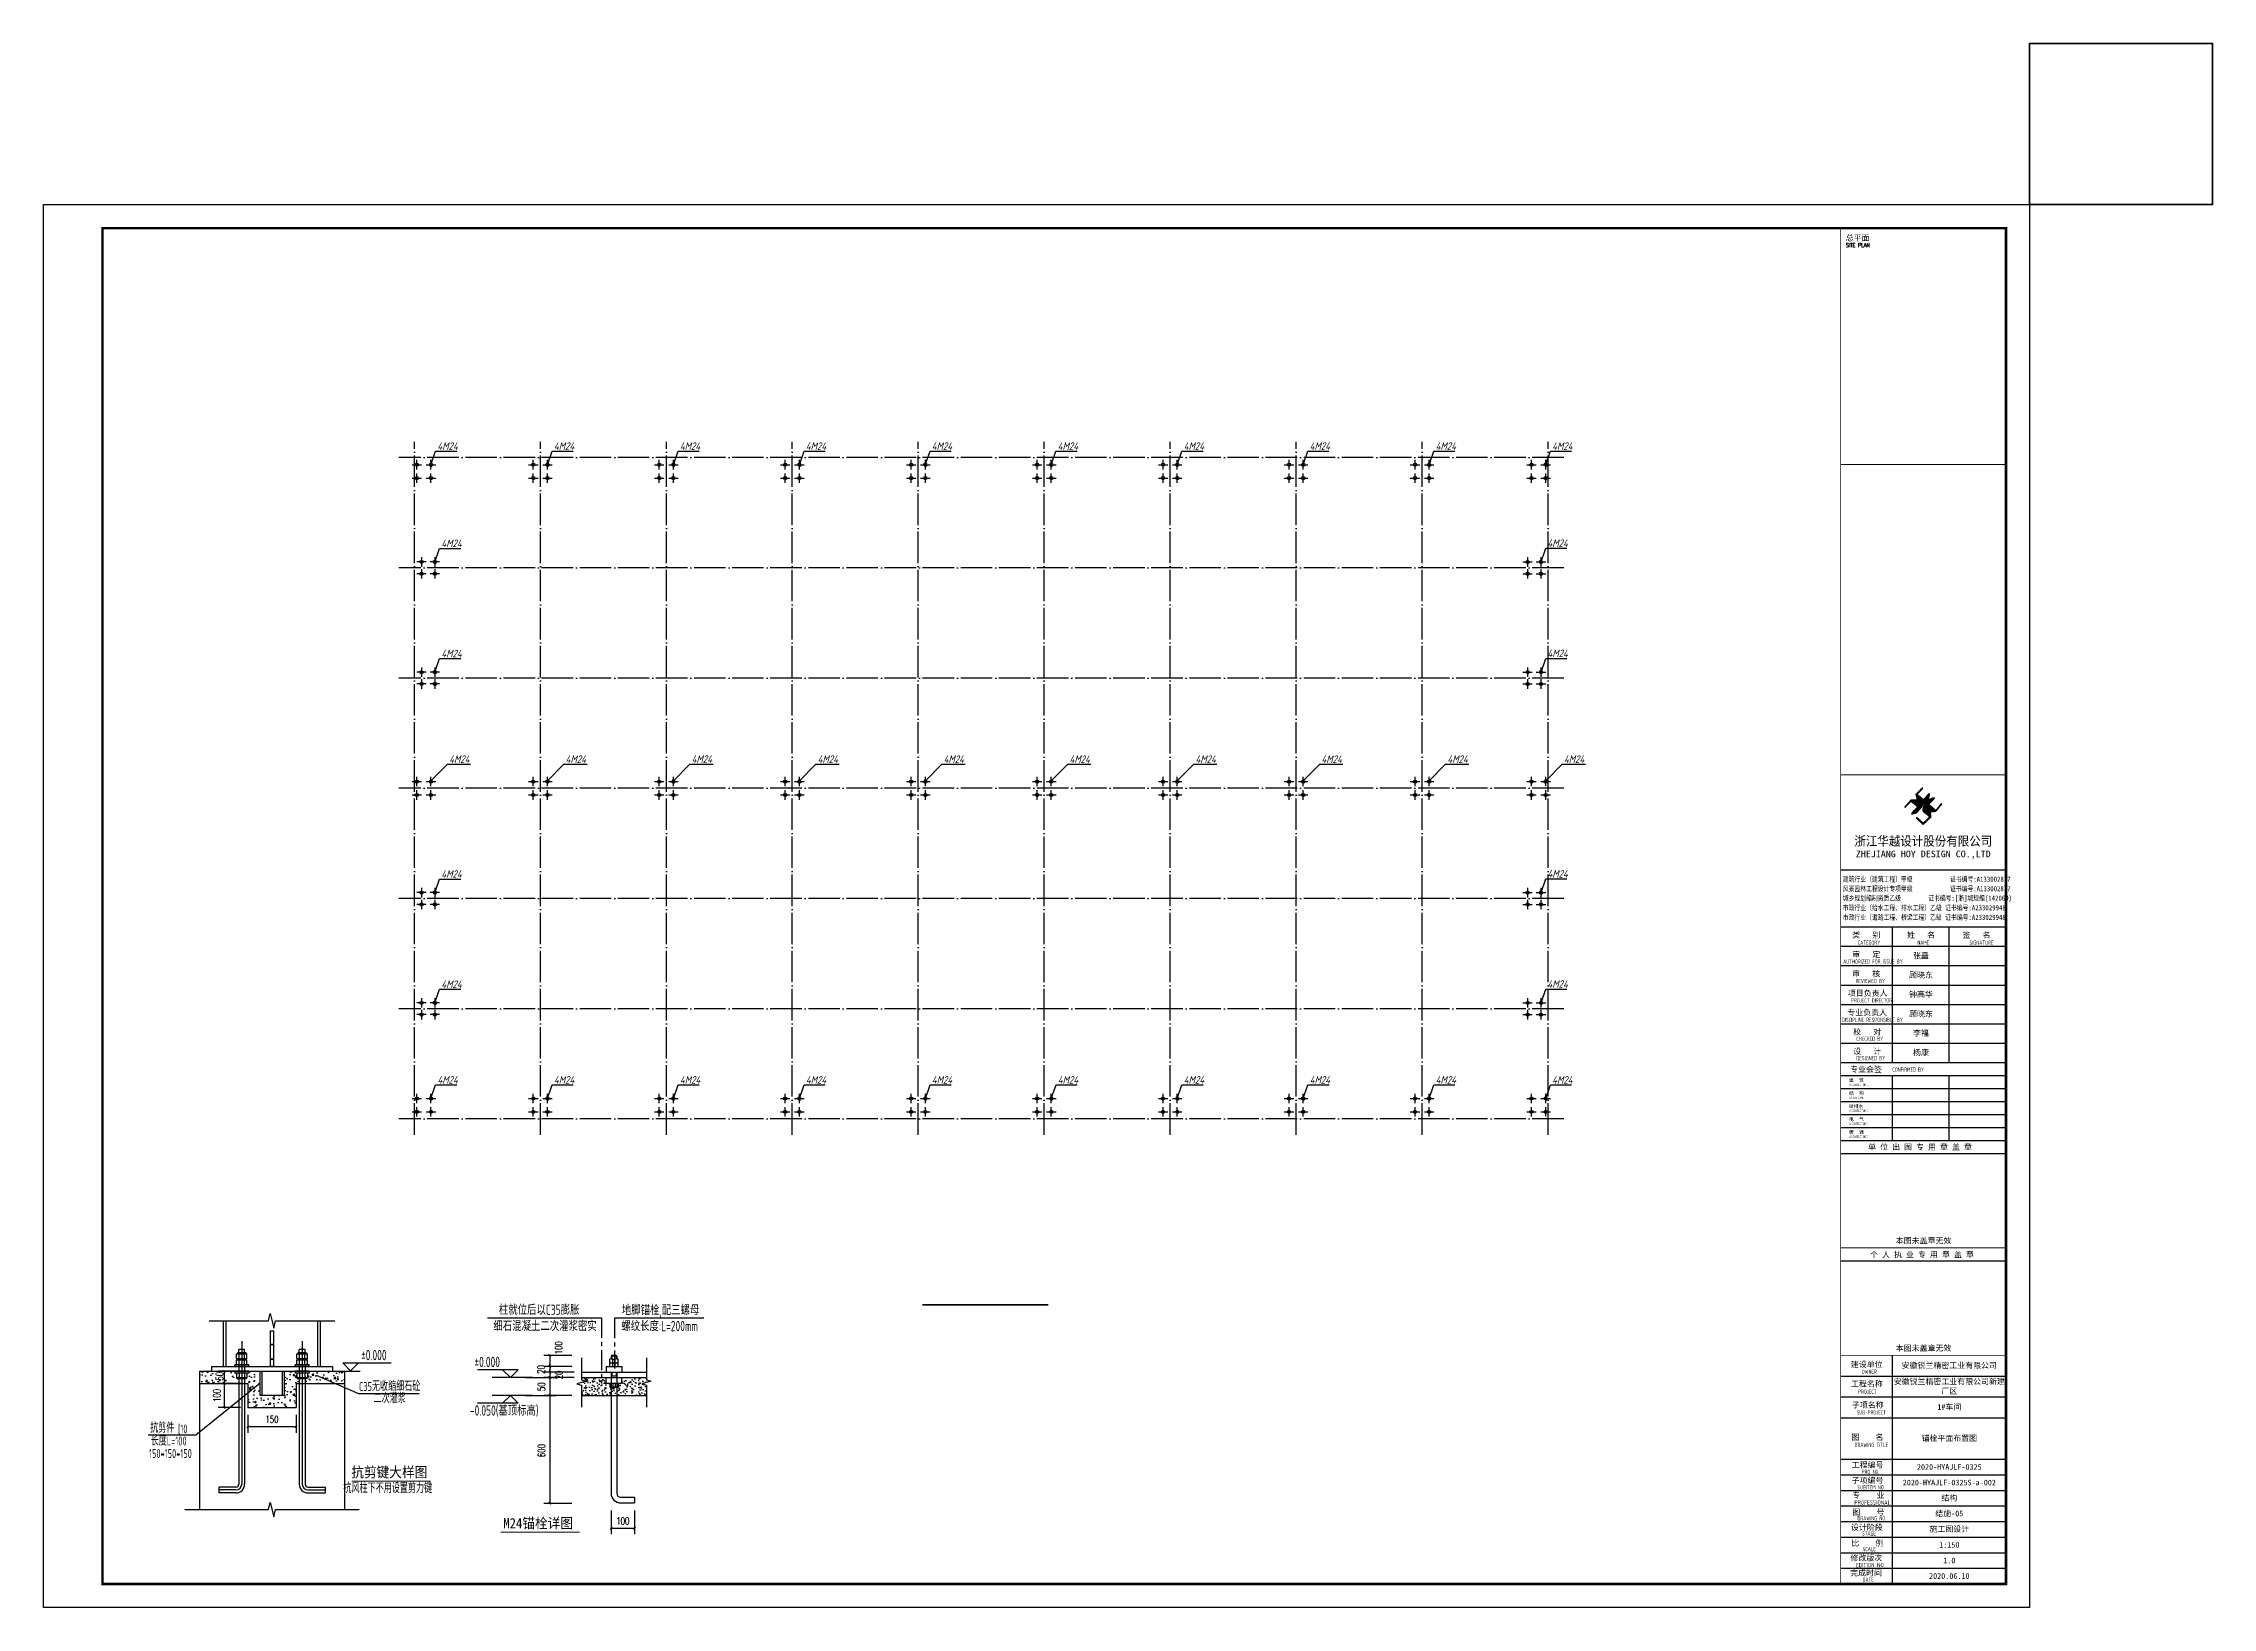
# Model space of a CAD drawing. Extents: x 293620 to 503924, y -252071 to 755100.
# Drawn here: x 366152 to 503924, y 362629 to 461969 of the extents above; entities that cross this region are included whole.
import ezdxf
from ezdxf.enums import TextEntityAlignment as Align

# ---------------------------------------------------------------- set-up
doc = ezdxf.new("R2010")
doc.units = 0
doc.header["$LTSCALE"] = 1000
doc.header["$MEASUREMENT"] = 0
for name, pattern in [('CENTER', [2, 1.25, -0.25, 0.25, -0.25]), ('DASHED', [0.75, 0.5, -0.25]), ('DOTE', [2.42, 2, -0.2, 0.02, -0.2])]:
    doc.linetypes.add(name, pattern=pattern)
doc.layers.get('Defpoints').update_dxf_attribs({"color": 250})
doc.layers.add('10', color=7, linetype='Continuous', lineweight=35)
for name, color, linetype in [('3T_WOOD', 21, 'Continuous'), ('AXIS', 171, 'Continuous'), ('AXIS_TEXT', 7, 'Continuous'), ('BOLT', 252, 'Continuous'), ('BOLTFILL', 2, 'Continuous'), ('Boltx', 252, 'DASHED'), ('dim', 7, 'Continuous'), ('DIM_SYMB', 171, 'Continuous'), ('DOTE', 14, 'DOTE'), ('JDX', 6, 'Continuous'), ('LAYER3', 3, 'CENTER'), ('PUB_DIM', 171, 'Continuous'), ('PUB_TEXT', 7, 'Continuous'), ('PUB_TITLE', 171, 'Continuous'), ('S', 2, 'Continuous'), ('SYMB', 7, 'Continuous'), ('TK', 4, 'Continuous'), ('中粗', 4, 'Continuous'), ('刚架', 2, 'Continuous'), ('标注', 7, 'Continuous'), ('节点', 7, 'Continuous'), ('连接板', 3, 'Continuous'), ('锚栓', 2, 'Continuous')]:
    doc.layers.add(name, color=color, linetype=linetype)
doc.styles.add('-宋体', font='', dxfattribs={"width": 0.8})
doc.styles.add('DIM_FONT', font='SIMPLEX', dxfattribs={"width": 0.7, "bigfont": 'GBCBIG'})
doc.styles.add('HT', font='simhei.ttf', dxfattribs={"width": 0.8})
doc.styles.add('ROMANS', font='romans__.ttf', dxfattribs={"width": 0.65, "height": 231.275})
doc.styles.get("Standard").update_dxf_attribs({"font": 'gbenor.shx', "bigfont": 'gbcbig.shx'})
doc.styles.add('TSSD_REIN', font='tssdeng.shx', dxfattribs={"width": 0.7, "bigfont": 'tssdchn.shx'})
doc.styles.add('图签宋体', font='', dxfattribs={"height": 300})
doc.styles.add('图签黑体', font='simhei.ttf', dxfattribs={"height": 550})
doc.styles.get('-宋体').set_extended_font_data('SimSun')
doc.styles.get('图签宋体').set_extended_font_data('NSimSun')
doc.dimstyles.new('100', dxfattribs={"dimtxt": 250, "dimasz": 200, "dimexe": 250, "dimexo": 300, "dimgap": 150, "dimtad": 1, "dimdec": 0, "dimzin": 0, "dimdsep": 46, "dimtxsty": 'Standard', "dimblk": 'ARCHTICK', "dimcen": 0.09, "dimclrd": 256, "dimclre": 256, "dimclrt": 256, "dimadec": 0, "dimazin": 0, "dimtfac": 1, "dimtdec": 0, "dimtix": 1, "dimtmove": 2, "dimatfit": 3, "dimldrblk": 'ARCHTICK', "dimfxl": 0, "dimtolj": 1, "dimtzin": 0, "dimarcsym": 0})
doc.dimstyles.new('DIMN150', dxfattribs={"dimscale": 1.5, "dimtxt": 300, "dimasz": 100, "dimexe": 250, "dimexo": 300, "dimgap": 150, "dimtad": 1, "dimdec": 0, "dimzin": 0, "dimdsep": 46, "dimtxsty": 'DIM_FONT', "dimblk": 'ARCHTICK', "dimcen": 0.09, "dimclrt": 7, "dimadec": 0, "dimazin": 0, "dimtfac": 1, "dimtdec": 0, "dimtix": 1, "dimtmove": 2, "dimatfit": 3, "dimfxl": 0, "dimtolj": 1, "dimtzin": 0, "dimarcsym": 0})

# ---------------------------------------------------------------- blocks, each defined once
blk = doc.blocks.new('MS2')
at = {"layer": 'BOLT'}
for p, q in [((175501, -126451), (175577, -126375)), ((175501, -126739), (175501, -126451)), ((176149, -126451), (175501, -126451)), ((176072, -126375), (175577, -126375)), ((175645, -126375), (175645, -126159)), ((176005, -126159), (175645, -126159)), ((175663, -126739), (175663, -126451)), ((175987, -126739), (175987, -126451)), ((176005, -126375), (176005, -126159)), ((176149, -126451), (176072, -126375)), ((176149, -126739), (176149, -126451)), ((176257, -127104), (175393, -127104)), ((175393, -127212), (175393, -127104)), ((176257, -127212), (175393, -127212)), ((176257, -127512), (175393, -127512)), ((175393, -127512), (175393, -127620)), ((176257, -127620), (175393, -127620)), ((175501, -126816), (175577, -126739)), ((176149, -126739), (175501, -126739)), ((175501, -127104), (175501, -126816)), ((176149, -126816), (175501, -126816)), ((176149, -127620), (175501, -127620)), ((175501, -127620), (175501, -127908)), ((176072, -126739), (175577, -126739)), ((175663, -127104), (175663, -126816)), ((175663, -127620), (175663, -127908)), ((175987, -127104), (175987, -126816)), ((175987, -127620), (175987, -127908)), ((176149, -126816), (176072, -126739)), ((176149, -127104), (176149, -126816)), ((176149, -127620), (176149, -127908)), ((176257, -127212), (176257, -127104)), ((176257, -127512), (176257, -127620)), ((176149, -127908), (175501, -127908)), ((175501, -127908), (175577, -127984)), ((176072, -127984), (175577, -127984)), ((175645, -127984), (175645, -134512)), ((176005, -127984), (176005, -134512)), ((176149, -127908), (176072, -127984)), ((176185, -134692), (177250, -134692)), ((176185, -135052), (177250, -135052)), ((177250, -134692), (177250, -135052))]:
    blk.add_line(p, q, dxfattribs=at)
for radius in [540, 180]:
    blk.add_arc((176185, -134512), radius, 180, 270, dxfattribs=at)
at = {"layer": 'BOLTFILL'}
blk.add_line((176185, -134872), (177250, -134872), dxfattribs=at)
blk.add_arc((176185, -134512), 360, 180, 270, dxfattribs=at)
at = {"layer": 'Boltx'}
for p, q in [((175645, -127104), (175645, -127984)), ((176005, -127104), (176005, -127984))]:
    blk.add_line(p, q, dxfattribs=at)
at = {"layer": '节点'}
blk.add_line((175825, -125637), (175825, -134512), dxfattribs=at)
blk = doc.blocks.new('MS12')
at = {"layer": 'BOLT'}
for p, q in [((171001, -126451), (171077, -126375)), ((171001, -126739), (171001, -126451)), ((171649, -126451), (171001, -126451)), ((171572, -126375), (171077, -126375)), ((171145, -126375), (171145, -126159)), ((171505, -126159), (171145, -126159)), ((171163, -126739), (171163, -126451)), ((171487, -126739), (171487, -126451)), ((171505, -126375), (171505, -126159)), ((171649, -126451), (171572, -126375)), ((171649, -126739), (171649, -126451)), ((171757, -127104), (170893, -127104)), ((170893, -127212), (170893, -127104)), ((171757, -127212), (170893, -127212)), ((171757, -127512), (170893, -127512)), ((170893, -127512), (170893, -127620)), ((171757, -127620), (170893, -127620)), ((171001, -126816), (171077, -126739)), ((171649, -126739), (171001, -126739)), ((171001, -127104), (171001, -126816)), ((171649, -126816), (171001, -126816)), ((171649, -127620), (171001, -127620)), ((171001, -127620), (171001, -127908)), ((171572, -126739), (171077, -126739)), ((171163, -127104), (171163, -126816)), ((171163, -127620), (171163, -127908)), ((171487, -127104), (171487, -126816)), ((171487, -127620), (171487, -127908)), ((171649, -126816), (171572, -126739)), ((171649, -127104), (171649, -126816)), ((171649, -127620), (171649, -127908)), ((171757, -127212), (171757, -127104)), ((171757, -127512), (171757, -127620)), ((171649, -127908), (171001, -127908)), ((171001, -127908), (171077, -127984)), ((171572, -127984), (171077, -127984)), ((171145, -127984), (171145, -134512)), ((171505, -127984), (171505, -134512)), ((171649, -127908), (171572, -127984)), ((170965, -134692), (169900, -134692)), ((169900, -134692), (169900, -135052)), ((170965, -135052), (169900, -135052))]:
    blk.add_line(p, q, dxfattribs=at)
for radius in [180, 540]:
    blk.add_arc((170965, -134512), radius, 270, 0, dxfattribs=at)
at = {"layer": 'BOLTFILL'}
blk.add_line((170965, -134872), (169900, -134872), dxfattribs=at)
blk.add_arc((170965, -134512), 360, 270, 0, dxfattribs=at)
at = {"layer": 'Boltx'}
for p, q in [((171145, -127104), (171145, -127984)), ((171505, -127104), (171505, -127984))]:
    blk.add_line(p, q, dxfattribs=at)
at = {"layer": '节点'}
blk.add_line((171325, -125637), (171325, -134512), dxfattribs=at)
blk = doc.blocks.new('_ArchTick')
at = {"color": 0, "linetype": 'ByBlock', "const_width": 0.4}
blk.add_lwpolyline([(-0.5, -0.5), (0.5, 0.5)], dxfattribs=at)
blk = doc.blocks.new('*D24')
at = {"layer": 'AXIS', "color": 0, "lineweight": -2}
for p, q in [((5901, 9029), (4456, 9029)), ((5901, 8279), (4456, 8279)), ((4831, 9029), (4831, 8279))]:
    blk.add_line(p, q, dxfattribs=at)
at = {"layer": 'Defpoints', "color": 0}
for p in [(4831, 8279), (6351, 9029), (6351, 8279)]:
    blk.add_point(p, dxfattribs=at)
at = {"layer": 'AXIS', "color": 0, "lineweight": -2, "xscale": 150, "yscale": 150, "zscale": 150}
for p, rotation in [((4831, 9029), 90), ((4831, 8279), 270)]:
    blk.add_blockref('_ArchTick', p, dxfattribs=dict(at, rotation=rotation))
at = {"layer": 'AXIS', "color": 7, "insert": (4546, 8726), "char_height": 450, "attachment_point": 5, "rotation": 90, "style": 'DIM_FONT'}
blk.add_mtext('\\A1;50', dxfattribs=at)
blk = doc.blocks.new('*D25')
at = {"layer": 'AXIS', "color": 0, "lineweight": -2}
for p, q in [((6294, 6329), (6294, 5224)), ((6294, 5599), (9294, 5599)), ((9294, 6329), (9294, 5224))]:
    blk.add_line(p, q, dxfattribs=at)
at = {"layer": 'Defpoints', "color": 0}
for p in [(6294, 6779), (9294, 6779), (9294, 5599)]:
    blk.add_point(p, dxfattribs=at)
at = {"layer": 'AXIS', "color": 0, "lineweight": -2, "xscale": 150, "yscale": 150, "zscale": 150, "rotation": 180}
blk.add_blockref('_ArchTick', (6294, 5599), dxfattribs=at)
at = {"layer": 'AXIS', "color": 0, "lineweight": -2, "xscale": 150, "yscale": 150, "zscale": 150}
blk.add_blockref('_ArchTick', (9294, 5599), dxfattribs=at)
at = {"layer": 'AXIS', "color": 7, "insert": (7794, 6049), "char_height": 450, "attachment_point": 5, "style": 'DIM_FONT'}
blk.add_mtext('\\A1;150', dxfattribs=at)
blk = doc.blocks.new('*D26')
at = {"layer": 'AXIS', "color": 0, "lineweight": -2}
for p, q in [((5901, 8279), (4456, 8279)), ((4831, 8279), (4831, 6779)), ((5844, 6779), (4456, 6779))]:
    blk.add_line(p, q, dxfattribs=at)
at = {"layer": 'Defpoints', "color": 0}
for p in [(6351, 8279), (4831, 6779), (6294, 6779)]:
    blk.add_point(p, dxfattribs=at)
at = {"layer": 'AXIS', "color": 0, "lineweight": -2, "xscale": 150, "yscale": 150, "zscale": 150}
for p, rotation in [((4831, 8279), 90), ((4831, 6779), 270)]:
    blk.add_blockref('_ArchTick', p, dxfattribs=dict(at, rotation=rotation))
at = {"layer": 'AXIS', "color": 7, "insert": (4381, 7529), "char_height": 450, "attachment_point": 5, "rotation": 90, "style": 'DIM_FONT'}
blk.add_mtext('\\A1;100', dxfattribs=at)
blk = doc.blocks.new('*D18')
at = {"layer": 'AXIS', "color": 0, "lineweight": -2}
for p, q in [((6318, 11093), (4581, 11093)), ((4956, 11093), (4956, 10399)), ((6318, 10399), (4581, 10399))]:
    blk.add_line(p, q, dxfattribs=at)
at = {"layer": 'Defpoints', "color": 0}
for p in [(6768, 11093), (4956, 10399), (6768, 10399)]:
    blk.add_point(p, dxfattribs=at)
at = {"layer": 'AXIS', "color": 0, "lineweight": -2, "xscale": 150, "yscale": 150, "zscale": 150}
for p, rotation in [((4956, 11093), 90), ((4956, 10399), 270)]:
    blk.add_blockref('_ArchTick', p, dxfattribs=dict(at, rotation=rotation))
at = {"layer": 'AXIS', "color": 7, "insert": (5504, 11566), "char_height": 450, "attachment_point": 5, "rotation": 90, "style": 'DIM_FONT'}
blk.add_mtext('\\A1;100', dxfattribs=at)
blk = doc.blocks.new('*D19')
at = {"layer": 'AXIS', "color": 0, "lineweight": -2}
for p, q in [((6472, 10044), (4584, 10044)), ((6472, 9722), (4584, 9722)), ((4959, 10044), (4959, 10194)), ((4959, 10044), (4959, 9722)), ((4959, 9722), (4959, 9572))]:
    blk.add_line(p, q, dxfattribs=at)
at = {"layer": 'Defpoints', "color": 0}
for p in [(4959, 9722), (6922, 10044), (6922, 9722)]:
    blk.add_point(p, dxfattribs=at)
at = {"layer": 'AXIS', "color": 0, "lineweight": -2, "xscale": 150, "yscale": 150, "zscale": 150}
for p, rotation in [((4959, 10044), 270), ((4959, 9722), 90)]:
    blk.add_blockref('_ArchTick', p, dxfattribs=dict(at, rotation=rotation))
at = {"layer": 'AXIS', "color": 7, "insert": (5526, 9883), "char_height": 450, "attachment_point": 5, "rotation": 90, "style": 'DIM_FONT'}
blk.add_mtext('\\A1;20', dxfattribs=at)
blk = doc.blocks.new('*D20')
at = {"layer": 'AXIS', "color": 0, "lineweight": -2}
for p, q in [((6318, 10399), (4581, 10399)), ((6318, 10044), (4581, 10044)), ((4956, 10399), (4956, 10549)), ((4956, 10399), (4956, 10044)), ((4956, 10044), (4956, 9894))]:
    blk.add_line(p, q, dxfattribs=at)
at = {"layer": 'Defpoints', "color": 0}
for p in [(4956, 10044), (6768, 10399), (6768, 10044)]:
    blk.add_point(p, dxfattribs=at)
at = {"layer": 'AXIS', "color": 0, "lineweight": -2, "xscale": 150, "yscale": 150, "zscale": 150}
for p, rotation in [((4956, 10399), 270), ((4956, 10044), 90)]:
    blk.add_blockref('_ArchTick', p, dxfattribs=dict(at, rotation=rotation))
at = {"layer": 'AXIS', "color": 7, "insert": (4417, 10222), "char_height": 450, "attachment_point": 5, "rotation": 90, "style": 'DIM_FONT'}
blk.add_mtext('\\A1;20', dxfattribs=at)
blk = doc.blocks.new('*D21')
at = {"layer": 'AXIS', "color": 0, "lineweight": -2}
for p, q in [((3443, 9722), (5331, 9722)), ((4956, 9722), (4956, 8612)), ((3443, 8612), (5331, 8612))]:
    blk.add_line(p, q, dxfattribs=at)
at = {"layer": 'Defpoints', "color": 0}
for p in [(2993, 9722), (2993, 8612), (4956, 8612)]:
    blk.add_point(p, dxfattribs=at)
at = {"layer": 'AXIS', "color": 0, "lineweight": -2, "xscale": 150, "yscale": 150, "zscale": 150}
for p, rotation in [((4956, 9722), 90), ((4956, 8612), 270)]:
    blk.add_blockref('_ArchTick', p, dxfattribs=dict(at, rotation=rotation))
at = {"layer": 'AXIS', "color": 7, "insert": (4441, 9147), "char_height": 450, "attachment_point": 5, "rotation": 90, "style": 'DIM_FONT'}
blk.add_mtext('\\A1;50', dxfattribs=at)
blk = doc.blocks.new('*D22')
at = {"layer": 'AXIS', "color": 0, "lineweight": -2}
for p, q in [((8760, 1481), (8760, 0)), ((10212, 1481), (10212, 0)), ((8760, 375), (10212, 375))]:
    blk.add_line(p, q, dxfattribs=at)
at = {"layer": 'Defpoints', "color": 0}
for p in [(8760, 1931), (10212, 1931), (10212, 375)]:
    blk.add_point(p, dxfattribs=at)
at = {"layer": 'AXIS', "color": 0, "lineweight": -2, "xscale": 150, "yscale": 150, "zscale": 150, "rotation": 180}
blk.add_blockref('_ArchTick', (8760, 375), dxfattribs=at)
at = {"layer": 'AXIS', "color": 0, "lineweight": -2, "xscale": 150, "yscale": 150, "zscale": 150}
blk.add_blockref('_ArchTick', (10212, 375), dxfattribs=at)
at = {"layer": 'AXIS', "color": 7, "insert": (9486, 825), "char_height": 450, "attachment_point": 5, "style": 'DIM_FONT'}
blk.add_mtext('\\A1;100', dxfattribs=at)
blk = doc.blocks.new('*D23')
at = {"layer": 'AXIS', "color": 0, "lineweight": -2}
for p, q in [((6318, 8612), (4581, 8612)), ((4956, 8612), (4956, 1913)), ((6318, 1913), (4581, 1913))]:
    blk.add_line(p, q, dxfattribs=at)
at = {"layer": 'Defpoints', "color": 0}
for p in [(6768, 8612), (4956, 1913), (6768, 1913)]:
    blk.add_point(p, dxfattribs=at)
at = {"layer": 'AXIS', "color": 0, "lineweight": -2, "xscale": 150, "yscale": 150, "zscale": 150}
for p, rotation in [((4956, 8612), 90), ((4956, 1913), 270)]:
    blk.add_blockref('_ArchTick', p, dxfattribs=dict(at, rotation=rotation))
at = {"layer": 'AXIS', "color": 7, "insert": (4443, 5186), "char_height": 450, "attachment_point": 5, "rotation": 90, "style": 'DIM_FONT'}
blk.add_mtext('\\A1;600', dxfattribs=at)
blk = doc.blocks.new('A$C053D6479')
at = {"layer": 'PUB_TITLE'}
h = blk.add_hatch(color=256, dxfattribs=at)
h.dxf.hatch_style = 1
edge = h.paths.add_edge_path()
edge.add_spline(control_points=[(1026, 827), (1105, 920), (1188, 1008), (1266, 1102)], knot_values=[13, 13, 13, 13, 14, 14, 14, 14], degree=3, periodic=0)
edge.add_spline(control_points=[(1266, 1102), (1258, 1111), (1249, 1119), (1239, 1116)], knot_values=[12, 12, 12, 12, 13, 13, 13, 13], degree=3, periodic=0)
edge.add_spline(control_points=[(1239, 1116), (1210, 1107), (1179, 1092), (1144, 1077)], knot_values=[11, 11, 11, 11, 12, 12, 12, 12], degree=3, periodic=0)
edge.add_spline(control_points=[(1144, 1077), (1109, 1063), (1069, 1053), (1047, 1038)], knot_values=[10, 10, 10, 10, 11, 11, 11, 11], degree=3, periodic=0)
edge.add_spline(control_points=[(1047, 1038), (1028, 1026), (1007, 992), (991, 972)], knot_values=[9, 9, 9, 9, 10, 10, 10, 10], degree=3, periodic=0)
edge.add_spline(control_points=[(991, 972), (942, 913), (899, 868), (849, 810)], knot_values=[8, 8, 8, 8, 9, 9, 9, 9], degree=3, periodic=0)
edge.add_spline(control_points=[(849, 810), (842, 801), (822, 776), (822, 775)], knot_values=[7, 7, 7, 7, 8, 8, 8, 8], degree=3, periodic=0)
edge.add_spline(control_points=[(822, 775), (823, 771), (848, 752), (859, 744)], knot_values=[6, 6, 6, 6, 7, 7, 7, 7], degree=3, periodic=0)
edge.add_spline(control_points=[(859, 744), (949, 670), (1035, 592), (1122, 521)], knot_values=[5, 5, 5, 5, 6, 6, 6, 6], degree=3, periodic=0)
edge.add_spline(control_points=[(1122, 521), (1153, 527), (1185, 530), (1217, 533)], knot_values=[4, 4, 4, 4, 5, 5, 5, 5], degree=3, periodic=0)
edge.add_spline(control_points=[(1217, 533), (1246, 535), (1293, 532), (1316, 542)], knot_values=[3, 3, 3, 3, 4, 4, 4, 4], degree=3, periodic=0)
edge.add_spline(control_points=[(1316, 542), (1327, 547), (1338, 565), (1349, 579)], knot_values=[2, 2, 2, 2, 3, 3, 3, 3], degree=3, periodic=0)
edge.add_spline(control_points=[(1349, 579), (1423, 670), (1507, 759), (1572, 848)], knot_values=[1, 1, 1, 1, 2, 2, 2, 2], degree=3, periodic=0)
edge.add_spline(control_points=[(1572, 848), (1564, 852), (1561, 861), (1551, 862)], knot_values=[0, 0, 0, 0, 1, 1, 1, 1], degree=3, periodic=0)
edge.add_spline(control_points=[(1551, 862), (1469, 769), (1393, 671), (1310, 579)], knot_values=[15, 15, 15, 15, 16, 16, 16, 16], degree=3, periodic=0)
edge.add_spline(control_points=[(1310, 579), (1216, 662), (1118, 742), (1026, 827)], knot_values=[14, 14, 14, 14, 15, 15, 15, 15], degree=3, periodic=0)
at = {"layer": 'TK'}
h = blk.add_hatch(color=256, dxfattribs=at)
h.dxf.hatch_style = 2
edge = h.paths.add_edge_path()
edge.add_spline(control_points=[(366, 894), (366, 894), (366, 894), (270, 970), (183, 883), (101, 791), (16, 703), (-18, 714), (9, 735), (28, 755), (103, 838), (192, 930), (266, 1005), (319, 1009), (387, 1005), (442, 1007), (456, 1008), (472, 1011), (485, 1007), (507, 1000), (534, 967), (555, 949), (624, 891), (699, 833), (760, 773), (689, 691), (614, 604), (539, 517), (529, 505), (516, 487), (506, 482), (492, 475), (469, 472), (452, 467), (416, 456), (383, 448), (342, 438), (323, 433), (297, 422), (293, 440), (291, 452), (313, 470), (322, 480), (400, 566), (477, 652), (553, 736), (460, 815), (366, 894)], knot_values=[0, 0, 0, 0, 0.005, 0.01, 1, 1, 1, 2, 2, 2, 3, 3, 3, 4, 4, 4, 5, 5, 5, 6, 6, 6, 7, 7, 7, 8, 8, 8, 9, 9, 9, 10, 10, 10, 11, 11, 11, 12, 12, 12, 13, 13, 13, 14, 14, 14, 15, 15, 15, 15], degree=3, periodic=0)
h = blk.add_hatch(color=256, dxfattribs=at)
h.dxf.hatch_style = 2
edge = h.paths.add_edge_path()
edge.add_spline(control_points=[(728, 856), (728, 856), (728, 856), (719, 864), (651, 922), (580, 978), (514, 1036), (509, 1106), (488, 1176), (479, 1247), (570, 1343), (663, 1436), (758, 1526), (764, 1523), (768, 1518), (774, 1515), (693, 1422), (599, 1343), (520, 1249), (607, 1171), (698, 1096), (789, 1021), (874, 1109), (950, 1206), (1031, 1298), (1066, 1286), (1054, 1262), (1045, 1224), (1036, 1188), (1031, 1158), (1024, 1121), (1020, 1104), (1017, 1085), (1012, 1071), (1004, 1052), (976, 1026), (956, 1003), (906, 946), (866, 899), (814, 839), (806, 829), (789, 806), (787, 806), (777, 804), (728, 856)], knot_values=[0, 0, 0, 0, 0.005, 0.01, 1, 1, 1, 2, 2, 2, 3, 3, 3, 4, 4, 4, 5, 5, 5, 6, 6, 6, 7, 7, 7, 8, 8, 8, 9, 9, 9, 10, 10, 10, 11, 11, 11, 12, 12, 12, 13, 13, 13, 14, 14, 14, 14], degree=3, periodic=0)
h = blk.add_hatch(color=256, dxfattribs=at)
h.dxf.hatch_style = 2
edge = h.paths.add_edge_path()
edge.add_spline(control_points=[(511, 261), (511, 261), (511, 261), (516, 267), (609, 192), (696, 111), (785, 33), (883, 118), (977, 208), (1070, 298), (992, 373), (892, 456), (803, 534), (791, 544), (768, 561), (766, 569), (761, 588), (776, 634), (780, 655), (785, 690), (788, 721), (795, 746), (897, 661), (998, 576), (1097, 490), (1100, 425), (1106, 361), (1107, 294), (1018, 207), (925, 121), (830, 33), (818, 21), (800, 0), (787, 0), (768, -1), (725, 49), (712, 60), (662, 103), (616, 143), (568, 186), (545, 207), (518, 224), (499, 250), (501, 259), (511, 261)], knot_values=[0, 0, 0, 0, 0.005, 0.01, 1, 1, 1, 2, 2, 2, 3, 3, 3, 4, 4, 4, 5, 5, 5, 6, 6, 6, 7, 7, 7, 8, 8, 8, 9, 9, 9, 10, 10, 10, 11, 11, 11, 12, 12, 12, 13, 13, 13, 14, 14, 14, 14], degree=3, periodic=0)
for points, knots in [([(555, 949), (624, 891), (699, 833), (760, 773), (689, 691), (614, 604), (539, 517), (529, 505), (516, 487), (506, 482), (492, 475), (469, 472), (452, 467), (416, 456), (383, 448), (342, 438), (323, 433), (297, 422), (293, 440), (291, 452), (313, 470), (322, 480), (400, 566), (477, 652), (553, 736), (460, 815), (366, 894), (270, 970), (183, 883), (101, 791), (16, 703), (-18, 714), (9, 735), (28, 755), (103, 838), (192, 930), (266, 1005), (319, 1009), (387, 1005), (442, 1007), (456, 1008), (472, 1011), (485, 1007), (507, 1000), (534, 967), (555, 949)], [0, 0, 0, 0, 1, 1, 1, 2, 2, 2, 3, 3, 3, 4, 4, 4, 5, 5, 5, 6, 6, 6, 7, 7, 7, 8, 8, 8, 9, 9, 9, 10, 10, 10, 11, 11, 11, 12, 12, 12, 13, 13, 13, 14, 14, 14, 15, 15, 15, 15]), ([(1031, 1298), (1066, 1286), (1054, 1262), (1045, 1224), (1036, 1188), (1031, 1158), (1024, 1121), (1020, 1104), (1017, 1085), (1012, 1071), (1004, 1052), (976, 1026), (956, 1003), (906, 946), (866, 899), (814, 839), (806, 829), (789, 806), (787, 806), (777, 804), (728, 856), (719, 864), (651, 922), (580, 978), (514, 1036), (509, 1106), (488, 1176), (479, 1247), (570, 1343), (663, 1436), (758, 1526), (764, 1523), (768, 1518), (774, 1515), (693, 1422), (599, 1343), (520, 1249), (607, 1171), (698, 1096), (789, 1021), (874, 1109), (950, 1206), (1031, 1298)], [0, 0, 0, 0, 1, 1, 1, 2, 2, 2, 3, 3, 3, 4, 4, 4, 5, 5, 5, 6, 6, 6, 7, 7, 7, 8, 8, 8, 9, 9, 9, 10, 10, 10, 11, 11, 11, 12, 12, 12, 13, 13, 13, 14, 14, 14, 14]), ([(1551, 862), (1561, 861), (1564, 852), (1572, 848), (1507, 759), (1423, 670), (1349, 579), (1338, 565), (1327, 547), (1316, 542), (1293, 532), (1246, 535), (1217, 533), (1185, 530), (1153, 527), (1122, 521), (1035, 592), (949, 670), (859, 744), (848, 752), (823, 771), (822, 775), (822, 776), (842, 801), (849, 810), (899, 868), (942, 913), (991, 972), (1007, 992), (1028, 1026), (1047, 1038), (1069, 1053), (1109, 1063), (1144, 1077), (1179, 1092), (1210, 1107), (1239, 1116), (1249, 1119), (1258, 1111), (1266, 1102), (1188, 1008), (1105, 920), (1026, 827), (1118, 742), (1216, 662), (1310, 579), (1393, 671), (1469, 769), (1551, 862)], [0, 0, 0, 0, 1, 1, 1, 2, 2, 2, 3, 3, 3, 4, 4, 4, 5, 5, 5, 6, 6, 6, 7, 7, 7, 8, 8, 8, 9, 9, 9, 10, 10, 10, 11, 11, 11, 12, 12, 12, 13, 13, 13, 14, 14, 14, 15, 15, 15, 16, 16, 16, 16]), ([(1097, 490), (1100, 425), (1106, 361), (1107, 294), (1018, 207), (925, 121), (830, 33), (818, 21), (800, 0), (787, 0), (768, -1), (725, 49), (712, 60), (662, 103), (616, 143), (568, 186), (545, 207), (518, 224), (499, 250), (501, 259), (511, 261), (516, 267), (609, 192), (696, 111), (785, 33), (883, 118), (977, 208), (1070, 298), (992, 373), (892, 456), (803, 534), (791, 544), (768, 561), (766, 569), (761, 588), (776, 634), (780, 655), (785, 690), (788, 721), (795, 746), (897, 661), (998, 576), (1097, 490)], [0, 0, 0, 0, 1, 1, 1, 2, 2, 2, 3, 3, 3, 4, 4, 4, 5, 5, 5, 6, 6, 6, 7, 7, 7, 8, 8, 8, 9, 9, 9, 10, 10, 10, 11, 11, 11, 12, 12, 12, 13, 13, 13, 14, 14, 14, 14])]:
    blk.add_open_spline(points, degree=3, knots=knots, dxfattribs=at)
blk = doc.blocks.new('GeYuanFrame_83540116', base_point=(20.09, 4.53))
at = {"layer": 'PUB_TITLE'}
for points in [[(803.09, 235.33), (803.09, 292.73)], [(827.09, 235.33), (827.09, 292.73)], [(803.09, 202.33), (803.09, 229.83)], [(827.09, 202.33), (827.09, 229.83)], [(803.09, 14.53), (803.09, 111.33)]]:
    blk.add_lwpolyline(points, dxfattribs=at)
at = {"layer": 'TK'}
for p, q in [((781.09, 316.93), (851.09, 316.93)), ((781.09, 284.53), (851.09, 284.53)), ((781.09, 276.33), (851.09, 276.33)), ((781.09, 268.13), (851.09, 268.13)), ((781.09, 259.93), (851.09, 259.93)), ((781.09, 251.73), (851.09, 251.73)), ((781.09, 243.53), (851.09, 243.53)), ((781.09, 235.33), (851.09, 235.33)), ((781.09, 235.33), (851.09, 235.33)), ((781.09, 102.53), (851.09, 102.53)), ((781.09, 93.73), (851.09, 93.73)), ((781.09, 84.93), (803.09, 84.93)), ((781.09, 84.93), (851.09, 84.93)), ((781.09, 67.37), (851.09, 67.37)), ((781.09, 67.33), (851.09, 67.33)), ((781.09, 60.77), (851.09, 60.77)), ((781.09, 54.17), (851.09, 54.17)), ((781.09, 47.57), (851.09, 47.57)), ((781.09, 40.97), (851.09, 40.97)), ((781.09, 34.37), (851.09, 34.37)), ((781.09, 27.77), (851.09, 27.77)), ((781.09, 21.17), (851.09, 21.17)), ((781.09, 14.53), (851.09, 14.53))]:
    blk.add_line(p, q, dxfattribs=at)
blk.add_lwpolyline([(20.09, 4.53), (20.09, 598.53), (861.09, 598.53), (861.09, 4.53)], close=True, dxfattribs=at)
at = {"layer": 'TK', "const_width": 1}
blk.add_lwpolyline([(45.09, 588.53), (851.09, 588.53), (851.09, 14.53), (45.09, 14.53)], close=True, dxfattribs=at)
at = {"layer": 'TK'}
for points, const_width in [([(781.09, 588.53), (781.09, 14.53)], 0.4), ([(781.09, 488.5), (851.09, 488.5)], 0.35), ([(781.09, 357.14), (851.09, 357.14)], 0.35), ([(781.09, 292.73), (851.09, 292.73)], 0.35), ([(781.09, 292.73), (851.09, 292.73)], 0.35), ([(781.09, 235.33), (851.09, 235.33)], 0.35), ([(781.09, 202.33), (851.09, 202.33)], 0.35), ([(781.09, 156.83), (851.09, 156.83)], 0.35), ([(781.09, 111.33), (851.09, 111.33)], 0.35), ([(781.09, 67.37), (851.09, 67.37)], 0.35)]:
    blk.add_lwpolyline(points, dxfattribs=dict(at, const_width=const_width))
for points in [[(781.09, 292.73), (851.09, 292.73)], [(781.09, 235.33), (851.09, 235.33)], [(781.09, 229.83), (851.09, 229.83)], [(781.09, 224.33), (851.09, 224.33)], [(781.09, 218.83), (851.09, 218.83)], [(781.09, 213.33), (851.09, 213.33)], [(781.09, 207.83), (851.09, 207.83)], [(781.09, 202.33), (851.09, 202.33)], [(781.09, 196.83), (851.09, 196.83)], [(781.09, 151.33), (851.09, 151.33)]]:
    blk.add_lwpolyline(points, dxfattribs=at)
at = {"layer": 'PUB_TITLE', "xscale": 0.01000000000021828, "yscale": 0.01000000000021828, "zscale": 0.01}
blk.add_blockref('A$C053D6479', (808.19, 336.27), dxfattribs=at)
at = {"layer": 'TK', "style": '图签宋体'}
for s, height, p in [('总平面', 2.4, (783.23, 583.28)), ('类   别', 2.4, (785.97, 288.09)), ('姓   名', 2.4, (809.2, 288.09)), ('签   名', 2.4, (832.68, 288.09)), ('审   定', 2.4, (785.97, 279.89)), ('审   核', 2.4, (785.97, 271.69)), ('专业负责人', 2.4, (783.89, 255.29)), ('项目负责人', 2.4, (784.13, 263.49)), ('校   对', 2.4, (786.38, 247.09)), ('设   计', 2.4, (786.36, 238.89)), ('专业会签', 2.4, (785.12, 231.24)), ('结  构', 1.44, (784.61, 221.61)), ('建  筑', 1.44, (784.61, 227.11)), ('给排水', 1.44, (784.61, 216.11)), ('电  气', 1.44, (784.61, 210.61)), ('暖  通', 1.44, (784.61, 205.11)), ('单 位 出 图 专 用 章 盖 章', 2.4, (792.72, 198.35)), ('本图未盖章无效', 2.4, (804.43, 158.7)), ('个 人 执 业 专 用 章 盖 章', 2.4, (793.52, 152.77)), ('本图未盖章无效', 2.4, (804.43, 113.2)), ('建设单位', 2.4, (785.39, 106.33)), ('工程名称', 2.4, (785.47, 98.12)), ('子项名称', 2.4, (785.85, 89.14)), ('图    名', 2.4, (785.63, 75.5)), ('工程编号', 2.4, (785.77, 63.77)), ('子项编号', 2.4, (785.77, 57.19)), ('专    业', 2.4, (786.01, 50.88)), ('图    号', 2.4, (786.02, 43.77)), ('设计阶段', 2.4, (785.45, 37.32)), ('比    例', 2.4, (785.59, 30.63)), ('完成时间', 2.4, (785.11, 18.02)), ('修改版次', 2.4, (785.24, 24.41))]:
    blk.add_text(s, height=height, dxfattribs=at).set_placement(p)
at = {"layer": 'TK'}
for s, height, style, width, p in [('SITE PLAN', 1.697, 'ROMANS', 0.76, (783.35, 580.49)), ('建筑行业（建筑工程）甲级           证书编号:A133002877', 2.2, '-宋体', 0.8, (782, 311.83)), ('风景园林工程设计专项甲级           证书编号:A133002877', 2.2, '-宋体', 0.8, (782, 307.81)), ('城乡规划编制资质乙级        证书编号:[浙]城规编(142069)', 2.2, '-宋体', 0.8, (782, 303.82)), ('市政行业（给水工程、排水工程）乙级 证书编号:A233029948', 2.2, '-宋体', 0.8, (782, 299.74)), ('市政行业（道路工程、桥梁工程）乙级 证书编号:A233029948', 2.2, '-宋体', 0.8, (782, 295.69)), ('CATEGORY', 1.8, 'TSSD_REIN', 0.7, (788.32, 285.17)), ('NAME', 1.8, 'TSSD_REIN', 0.7, (813.51, 285.17)), ('SIGNATURE', 1.8, 'TSSD_REIN', 0.7, (835.66, 285.17)), ('AUTHORIZED FOR ISSUE BY', 1.8, 'TSSD_REIN', 0.7, (782.12, 277.17)), ('REVIEWED BY', 1.8, 'TSSD_REIN', 0.7, (787.36, 268.91)), ('PROJECT DIRECTOR', 1.8, 'TSSD_REIN', 0.7, (785.55, 260.74)), ('DISCIPLINE RESPONSIBLE BY', 1.8, 'TSSD_REIN', 0.7, (781.57, 252.48)), ('CHECKED BY', 1.8, 'TSSD_REIN', 0.7, (787.75, 244.44)), ('DESIGNED BY', 1.8, 'TSSD_REIN', 0.7, (787.76, 236.27)), ('CONFIRMED BY', 1.8, 'TSSD_REIN', 0.7, (802.94, 231.42)), ('ARCHITECTURE', 1.08, 'TSSD_REIN', 0.7, (784.65, 225.34)), ('STRUCTURE', 1.08, 'TSSD_REIN', 0.7, (784.65, 219.84)), ('ARCHITECTURE', 1.08, 'TSSD_REIN', 0.7, (784.65, 214.34)), ('ARCHITECTURE', 1.08, 'TSSD_REIN', 0.7, (784.65, 208.84)), ('ARCHITECTURE', 1.08, 'TSSD_REIN', 0.7, (784.65, 203.34)), ('OWNER', 1.8, 'TSSD_REIN', 0.7, (789.98, 103.48)), ('PROJECT', 1.8, 'TSSD_REIN', 0.7, (788.52, 95.02)), ('SUB-PROJECT', 1.8, 'TSSD_REIN', 0.7, (787.86, 86.3)), ('DRAWING TITLE', 1.8, 'TSSD_REIN', 0.7, (786.97, 72.53)), ('SUBITEM NO.', 1.8, 'TSSD_REIN', 0.7, (788.15, 54.58)), ('PRO N0.', 1.8, 'TSSD_REIN', 0.7, (790.01, 61.15)), ('PROFESSIONAL', 1.8, 'TSSD_REIN', 0.8, (786.88, 48.15)), ('DRAWING NO.', 1.8, 'TSSD_REIN', 0.7, (788.19, 41.45)), ('STAGE', 1.8, 'TSSD_REIN', 0.7, (790.09, 35.03)), ('SCALE', 1.8, 'TSSD_REIN', 0.7, (790.38, 28.42)), ('EDITION NO.', 1.8, 'TSSD_REIN', 0.8, (787.53, 21.64)), ('DATE', 1.8, 'TSSD_REIN', 0.7, (790.33, 15.45))]:
    blk.add_text(s, height=height, dxfattribs=dict(at, style=style, width=width)).set_placement(p)
for s, height, style, width, p in [('浙江华越设计股份有限公司', 3.96, 'HT', 0.9, (816.07, 329.16)), ('ZHEJIANG HOY DESIGN CO.,LTD', 2.8, '图签黑体', 1.11, (816.06, 323.29))]:
    blk.add_text(s, height=height, dxfattribs=dict(at, style=style, width=width)).set_placement(p, align=Align.MIDDLE)
at = {"layer": 'TK', "char_height": 2.4, "attachment_point": 5, "style": '图签宋体'}
for s, insert, width in [('张矗', (815.09, 280.4), 24), ('顾晓东', (815.09, 272.23), 24), ('钟高华', (815.09, 264.03), 24), ('顾晓东', (815.09, 255.76), 24), ('李福', (815.09, 247.63), 24), ('杨康', (815.09, 239.43), 24), ('安徽锐兰精密工业有限公司新建厂区', (827.09, 98.13), 48), ('安徽锐兰精密工业有限公司', (827.09, 106.93), 48), ('1#车间', (827.09, 89.33), 48), ('锚栓平面布置图', (827.09, 76.13), 48), ('2020-HYAJLF-0325', (827.09, 64.07), 48), ('2020-HYAJLF-0325S-a-002', (827.09, 57.47), 48), ('结施-05', (827.09, 44.27), 48), ('结构', (827.09, 50.87), 48), ('施工图设计', (827.09, 37.67), 48), ('1:150', (827.09, 31.07), 48), ('2020.06.10', (827.09, 17.88), 48), ('1.0', (827.09, 24.47), 48)]:
    blk.add_mtext(s, dxfattribs=dict(at, insert=insert, width=width))
blk = doc.blocks.new('A$C20FA786A')
at = {"layer": 'PUB_DIM'}
h = blk.add_hatch(dxfattribs=at)
h.set_pattern_fill('AR-CONC', color=256, scale=100, style=0)
h.set_pattern_definition([(50, (-165780, 104260), (18218.5, -1593.9), [1905, -20955]), (355, (-165780, 104260), (-3524.3, 19105.7), [1524, -16764]), (100.451, (-164262, 104128), (14694.3, 17511.7), [1619, -17809]), (46.184, (-165780, 109340), (27108, -4204.2), [2857.5, -31432.5]), (96.636, (-163521, 108990), (23740.4, 24742.6), [2428.5, -26713.5]), (351.184, (-165780, 109340), (23740.5, 24742.5), [2286, -25146]), (21, (-163240, 108070), (15161.5, -10226.6), [1905, -20955]), (326, (-163240, 108070), (6180.2, 18418.8), [1524, -16764]), (71.451, (-161977, 107218), (21341.6, 8192.3), [1619, -17809]), (37.5, (-165780.4, 104260.4), (308.86, 8455.5), [0, -16560.8, 0, -17018, 0, -16827.5]), (7.5, (-165780, 104260), (6681.97, 10018.06), [0, -9702.8, 0, -16179.8, 0, -6413.5]), (327.5, (-171444.6, 104260.4), (13559.06, -572.87), [0, -6350, 0, -19812, 0, -26289]), (317.5, (-173985, 104260), (14812.9, 2542.65), [0, -8255, 0, -13157.2, 0, -18669])])
h.paths.add_polyline_path([(5220.4, 8633.3), (5220.4, 8921.3), (5112.4, 8921.3), (5112.4, 9029.3), (2169.4, 9029.3), (2169.4, 8279.3), (5364.4, 8279.3), (5364.4, 8557), (5296.8, 8557)])
h.paths.add_polyline_path([(7044.4, 9029.3), (5976.4, 9029.3), (5976.4, 8921.3), (5868.4, 8921.3), (5868.4, 8633.3), (5792.1, 8557), (5724.4, 8557), (5724.4, 8279.3), (6294.4, 8279.3), (6294.4, 7529.3), (6294.4, 6779.3), (9294.4, 6779.3), (9294.4, 8279.3), (9864.4, 8279.3), (9864.4, 8557), (9796.8, 8557), (9720.4, 8633.3), (9720.4, 8921.3), (9612.4, 8921.3), (9612.4, 9029.3), (8544.4, 9029.3), (8544.4, 7529.3), (7044.4, 7529.3)])
h.paths.add_polyline_path([(13419.4, 9029.3), (12723, 9029.3), (10476.4, 9029.3), (10476.4, 8921.3), (10368.4, 8921.3), (10368.4, 8633.3), (10292.1, 8557), (10224.4, 8557), (10224.4, 8279.3), (13419.4, 8279.3)])
at = {"layer": '锚栓'}
h = blk.add_hatch(dxfattribs=at)
h.set_pattern_fill('AR-CONC', color=256, scale=5, style=0)
h.set_pattern_definition([(50, (-165780.4, 136541.2), (910.9233, -79.6954), [95.25, -1047.75]), (355, (-165780.4, 136541.2), (-176.214, 955.2832), [76.2, -838.2]), (100.451, (-165704.5, 136534.5), (734.7125, 875.5834), [80.95, -890.45]), (46.1842, (-165780.4, 136795.2), (1355.395, -210.2116), [142.875, -1571.625]), (96.6356, (-165667.5, 136777.7), (1187.021, 1237.128), [121.425, -1335.675]), (351.184, (-165780.4, 136795.2), (1187.023, 1237.126), [114.3, -1257.3]), (21, (-165653.4, 136731.7), (758.0744, -511.3276), [95.25, -1047.75]), (326, (-165653.4, 136731.7), (309.01, 920.94), [76.2, -838.2]), (71.4514, (-165590.2, 136689.1), (1067.0825, 409.6143), [80.95, -890.45]), (37.5, (-165780.4, 136541.18), (15.443, 422.7752), [0, -828.04, 0, -850.9, 0, -841.375]), (7.5, (-165780.4, 136541.2), (334.0983, 500.9029), [0, -485.14, 0, -808.99, 0, -320.675]), (327.5, (-166063.62, 136541.18), (677.953, -28.6437), [0, -317.5, 0, -990.6, 0, -1314.45]), (317.5, (-166190.6, 136541.2), (740.6459, 127.1325), [0, -412.75, 0, -657.86, 0, -933.45])])
h.paths.add_polyline_path([(5595.4, 8921.3), (5487.4, 8921.3), (5487.4, 9029.3), (3294.4, 9029.3), (3294.4, 8279.3), (5739.4, 8279.3), (5739.4, 8557), (5671.8, 8557), (5595.4, 8633.3)])
h.paths.add_polyline_path([(9294.4, 8279.3), (9489.4, 8279.3), (9489.4, 8557), (9421.8, 8557), (9345.4, 8633.3), (9345.4, 8921.3), (9237.4, 8921.3), (9237.4, 9029.3), (8544.4, 9029.3), (8544.4, 7529.3), (7044.4, 7529.3), (7044.4, 9029.3), (6351.4, 9029.3), (6351.4, 8921.3), (6243.4, 8921.3), (6243.4, 8633.3), (6167.1, 8557), (6099.4, 8557), (6099.4, 8279.3), (6294.4, 8279.3), (6294.4, 7529.3), (6294.4, 6779.3), (9294.4, 6779.3)])
h.paths.add_polyline_path([(12294.4, 9029.3), (11598, 9029.3), (10101.4, 9029.3), (10101.4, 8921.3), (9993.4, 8921.3), (9993.4, 8633.3), (9917.1, 8557), (9849.4, 8557), (9849.4, 8279.3), (12294.4, 8279.3)])
at = {"const_width": 64.6}
blk.add_lwpolyline([(12731, 2215.2), (17635.7, 2215.2)], dxfattribs=at)
at = {"layer": 'dim'}
for points in [[(7044.4, 8279.3), (3075.3, 5071.9), (3075.3, 5071.9), (125.1, 5071.9)], [(10537.8, 8786.9), (13162.9, 7661.9), (13162.9, 7661.9), (16922.3, 7661.9)]]:
    blk.add_lwpolyline(points, dxfattribs=at)
at = {"layer": 'PUB_DIM'}
for p, q in [((12667, 9067.2), (12182.9, 9551.3)), ((12182.9, 9551.3), (13151.1, 9551.3)), ((12667, 9551.3), (15180.6, 9551.3)), ((13151.1, 9551.3), (12667, 9067.2)), ((11598, 9029.3), (13258.5, 9029.3))]:
    blk.add_line(p, q, dxfattribs=at)
at = {"layer": 'S'}
for p, q in [((6294.4, 8279.3), (6294.4, 7529.3)), ((7044.4, 9029.3), (7044.4, 7529.3)), ((7171.9, 9029.3), (7171.9, 7529.3)), ((8416.9, 9029.3), (8416.9, 7529.3)), ((8544.4, 9029.3), (8544.4, 7529.3)), ((9294.4, 8279.3), (9294.4, 7529.3)), ((8544.4, 7529.3), (7044.4, 7529.3))]:
    blk.add_line(p, q, dxfattribs=at)
at = {"layer": 'SYMB'}
for points in [[(3894.4, 12158.8), (7569.4, 12158.8), (7681.6, 12608.9), (7907.2, 11708.8), (8019.4, 12158.8), (11694.4, 12158.8)], [(2394.4, 450.1), (7569.4, 450.1), (7681.6, 900.1), (7907.2, 0), (8019.4, 450.1), (13194.4, 450.1)]]:
    blk.add_lwpolyline(points, dxfattribs=at)
at = {"layer": '刚架'}
for p, q in [((4794.4, 9329.3), (4794.4, 12158.8)), ((4944.4, 9329.3), (4944.4, 12158.8)), ((10644.4, 9329.3), (10644.4, 12158.8)), ((10794.4, 9329.3), (10794.4, 12158.8)), ((4044.4, 9329.3), (11544.4, 9329.3))]:
    blk.add_line(p, q, dxfattribs=at)
at = {"layer": '节点'}
for p, q in [((3294.4, 9029.3), (3294.4, 450.1)), ((3294.4, 9029.3), (12294.4, 9029.3)), ((3294.4, 8279.3), (6294.4, 8279.3)), ((4044.4, 9329.3), (4044.4, 9029.3)), ((6294.4, 8279.3), (6294.4, 6779.3)), ((9294.4, 8279.3), (9294.4, 6779.3)), ((9294.4, 8279.3), (12294.4, 8279.3)), ((11544.4, 9329.3), (11544.4, 9029.3)), ((12294.4, 9029.3), (12294.4, 450.1)), ((6294.4, 6779.3), (9294.4, 6779.3))]:
    blk.add_line(p, q, dxfattribs=at)
at = {"layer": '连接板', "color": 6}
for p, q in [((7704.4, 11539.3), (7884.4, 11539.3)), ((7704.4, 9779.3), (7704.4, 11539.3)), ((7704.4, 11539.3), (7884.4, 11539.3)), ((7704.4, 10682.9), (7704.4, 11539.3)), ((7704.4, 11539.3), (7884.4, 11539.3)), ((7704.4, 9779.3), (7704.4, 11539.3)), ((7704.4, 11539.3), (7884.4, 11539.3)), ((7704.4, 10682.9), (7704.4, 11539.3)), ((7884.4, 11539.3), (7884.4, 9779.3)), ((7884.4, 11539.3), (7884.4, 10682.9)), ((7884.4, 11539.3), (7884.4, 9779.3)), ((7884.4, 11539.3), (7884.4, 10682.9)), ((7884.4, 10682.9), (7704.4, 10682.9)), ((7704.4, 10682.9), (7884.4, 10682.9)), ((7704.4, 9329.3), (7704.4, 10682.9)), ((7704.4, 10682.9), (7884.4, 10682.9)), ((7704.4, 9329.3), (7704.4, 10682.9)), ((7884.4, 10682.9), (7704.4, 10682.9)), ((7704.4, 9779.3), (7884.4, 9779.3)), ((7704.4, 9329.3), (7704.4, 9779.3)), ((7884.4, 9779.3), (7704.4, 9779.3)), ((7884.4, 9779.3), (7704.4, 9779.3)), ((7704.4, 9779.3), (7884.4, 9779.3)), ((7704.4, 9329.3), (7704.4, 9779.3)), ((7884.4, 10682.9), (7884.4, 9329.3)), ((7884.4, 10682.9), (7884.4, 9329.3)), ((7884.4, 9779.3), (7884.4, 9329.3)), ((7884.4, 9779.3), (7884.4, 9329.3)), ((7884.4, 9329.3), (7704.4, 9329.3)), ((7884.4, 9329.3), (7704.4, 9329.3)), ((7884.4, 9329.3), (7704.4, 9329.3)), ((7884.4, 9329.3), (7704.4, 9329.3))]:
    blk.add_line(p, q, dxfattribs=at)
at = {"layer": 'AXIS_TEXT'}
for name, p in [('MS12', (-165405.4, 136541.2)), ('MS2', (-166155.4, 136541.2))]:
    blk.add_blockref(name, p, dxfattribs=at)
at = {"layer": 'PUB_TEXT', "style": 'TSSD_REIN', "width": 0.7}
blk.add_text('%%P0.000', height=640, dxfattribs=at).set_placement((14110, 10035.3), align=Align.MIDDLE)
for s, p in [('C35无收缩细石砼', (15094.5, 7811.9)), ('二次灌浆', (15094.5, 7061.9)), ('抗剪件', (987.3, 5231.7)), (' [10', (2139.4, 5179.3)), ('150*150*150', (1495.6, 3655.3)), ('长度L=100', (1386.5, 4429.7)), ('抗风柱下不用设置剪力键', (14976.5, 1488))]:
    blk.add_text(s, height=550, dxfattribs=at).set_placement(p, align=Align.CENTER)
at = {"layer": 'PUB_TEXT', "color": 0, "style": '-宋体', "width": 0.9}
blk.add_text('抗剪键大样图', height=640, dxfattribs=at).set_placement((12713.8, 2456.9))
at = {"layer": 'AXIS'}
dim = blk.add_linear_dim(base=(4830.8, 6779.3), p1=(6351.4, 8279.3), p2=(6294.4, 6779.3), angle=90, text='100', dimstyle='DIMN150', dxfattribs=at)
dim.commit()
dim.dimension.update_dxf_attribs({"geometry": '*D26', "text_midpoint": (4380.8, 7529.3)})
dim = blk.add_linear_dim(base=(4830.8, 8279.3), p1=(6351.4, 9029.3), p2=(6351.4, 8279.3), angle=90, text='50', dimstyle='DIMN150', dxfattribs=at)
dim.commit()
dim.dimension.update_dxf_attribs({"geometry": '*D24', "text_midpoint": (4545.7, 8726.1), "dimtype": 128})
dim = blk.add_linear_dim(base=(9294.4, 5599.2), p1=(6294.4, 6779.3), p2=(9294.4, 6779.3), text='150', dimstyle='DIMN150', dxfattribs=at)
dim.commit()
dim.dimension.update_dxf_attribs({"geometry": '*D25', "text_midpoint": (7794.4, 6049.2)})
blk = doc.blocks.new('A$C255128E5')
at = {"layer": 'PUB_DIM'}
h = blk.add_hatch(dxfattribs=at)
h.set_pattern_fill('AR-CONC', color=256, scale=80.639798, style=0)
h.set_pattern_definition([(50, (-388412.03, -64144.4), (578.39717, -50.6032), [60.47985, -665.2783]), (355, (-388412, -64144.4), (-111.8888, 606.5662), [48.3839, -532.2227]), (100.4514, (-388363.83, -64148.6), (466.5088, 555.96266), [51.4, -565.3996]), (46.1842, (-388412, -63983.1), (860.621, -133.4742), [90.7198, -997.9175]), (96.6356, (-388340.3, -63994.25), (753.7101, 785.5267), [77.1, -848.0992]), (351.1842, (-388412, -63983.1), (753.7095, 785.5273), [72.5758, -798.334]), (21, (-388331.4, -64023.45), (481.34464, -324.67106), [60.47985, -665.2783]), (326, (-388331.4, -64023.45), (196.209, 584.7595), [48.3839, -532.2227]), (71.4514, (-388291.3, -64050.5), (677.5538, 260.08794), [51.4, -565.3996]), (37.5, (-388412.03, -64144.4), (9.80568, 268.44493), [0, -525.77149, 0, -540.28665, 0, -534.23866]), (7.5, (-388412.03, -64144.4), (212.13874, 318.0528), [0, -308.04403, 0, -513.67552, 0, -203.6155]), (327.5, (-388591.86, -64144.4), (430.47334, -18.1882), [0, -201.5995, 0, -628.99043, 0, -834.6219]), (317.5, (-388672.5, -64144.4), (470.28015, 80.72446), [0, -262.07934, 0, -417.71416, 0, -592.7025])])
h.paths.add_polyline_path([(8675.8, 9148.7), (8675.8, 9366.8), (8453.3, 9366.8), (8453.3, 9721.8), (6922.1, 9721.8), (6922.1, 9578.6), (7206.1, 9488.2), (6638.1, 9333.3), (6922.1, 9243), (6922.1, 8612.2), (8759.9, 8612.2), (8759.9, 9123.2), (8751.6, 9123.2, -0.20313089), (8676.8, 9148.4)])
h.paths.add_polyline_path([(10948.9, 8612.2), (10948.9, 9243), (10664.9, 9333.3), (11232.9, 9488.2), (10948.9, 9578.6), (10948.9, 9721.8), (9421.5, 9721.8), (9421.5, 9366.8), (9195.2, 9366.8), (9195.2, 9149.2, -0.20634731), (9119.5, 9123.2), (9011.3, 9148.7), (8859.8, 9148.7), (8759.9, 9125.2), (8759.9, 8612.2)])
at = {"const_width": 64.6}
blk.add_lwpolyline([(1905.7, 126.8), (6810.4, 126.8)], dxfattribs=at)
at = {"layer": 'AXIS'}
for p, q in [((8751.6, 10889.2), (8675.8, 10863.8)), ((8675.8, 10645.7), (8675.8, 10863.8)), ((8751.6, 10889.2), (8859.8, 10863.8)), ((8859.8, 10643), (8859.8, 10863.8)), ((8859.8, 10863.8), (9011.3, 10863.8)), ((9119.5, 10889.2), (9011.3, 10863.8)), ((9011.3, 10643), (9011.3, 10863.8)), ((9119.5, 10889.2), (9195.2, 10863.8)), ((9195.2, 10645.7), (9195.2, 10863.8)), ((8751.6, 10643), (8675.8, 10617.5)), ((8675.8, 10399.5), (8675.8, 10617.5)), ((8751.6, 10643), (8859.8, 10617.5)), ((8859.8, 10396.8), (8859.8, 10617.5)), ((8859.8, 10617.5), (9011.3, 10617.5)), ((9119.5, 10643), (9011.3, 10617.5)), ((9011.3, 10396.8), (9011.3, 10617.5)), ((9119.5, 10643), (9195.2, 10617.5)), ((9195.2, 10399.5), (9195.2, 10617.5)), ((8675.8, 9366.8), (8675.8, 9148.7)), ((8751.6, 9123.2), (8675.8, 9148.7)), ((8751.6, 9123.2), (8859.8, 9148.7)), ((8859.8, 9369.5), (8859.8, 9148.7)), ((8859.8, 9148.7), (9011.3, 9148.7)), ((9011.3, 9369.5), (9011.3, 9148.7)), ((9119.5, 9123.2), (9011.3, 9148.7)), ((9119.5, 9123.2), (9195.2, 9148.7)), ((9195.2, 9366.8), (9195.2, 9148.7))]:
    blk.add_line(p, q, dxfattribs=at)
for centre, start, end in [((8743.8, 10788.4), 85.623687, 132.260441), ((9127.2, 10788.4), 47.739559, 94.376313), ((8743.8, 10542.1), 85.623687, 132.260441), ((9127.2, 10542.1), 47.739559, 94.376313), ((8743.8, 9224.1), 227.739559, 274.376313), ((9127.2, 9224.1), 265.623687, 312.260441)]:
    blk.add_arc(centre, 101.2, start, end, dxfattribs=at)
at = {"layer": 'AXIS_TEXT'}
for p, q in [((8789.6, 11093.3), (8759.9, 11053.5)), ((8759.9, 11053.5), (8759.9, 10887.3)), ((9081.4, 11093.3), (8789.6, 11093.3)), ((9081.4, 11093.3), (9114.9, 11053.5)), ((9114.9, 11053.5), (9114.9, 10888.2)), ((6922.1, 10044.5), (10948.9, 10044.5)), ((6922.1, 9721.8), (10948.9, 9721.8)), ((8453.3, 10399.5), (8453.3, 10044.5)), ((8453.3, 10399.5), (9421.5, 10399.5)), ((8453.3, 10044.5), (9421.5, 10044.5)), ((8453.3, 9366.8), (8453.3, 9721.8)), ((8453.3, 9721.8), (9421.5, 9721.8)), ((8759.9, 10044.5), (8759.9, 9689.5)), ((9114.9, 9805), (8759.9, 9805)), ((8759.9, 9689.5), (8759.9, 2509.9)), ((9114.9, 10044.5), (9114.9, 9689.5)), ((9114.9, 9689.5), (9114.9, 2509.9)), ((9421.5, 10399.5), (9421.5, 10044.5)), ((9421.5, 9366.8), (9421.5, 9721.8)), ((6922.1, 8612.2), (10948.9, 8612.2)), ((8453.3, 9366.8), (9421.5, 9366.8)), ((9356.9, 2300.2), (10212.1, 2300.2)), ((9356.9, 1945.2), (10212.1, 1945.2)), ((10212.1, 2300.2), (10212.1, 1945.2))]:
    blk.add_line(p, q, dxfattribs=at)
at = {"layer": 'AXIS_TEXT', "color": 3}
for p, q in [((9114.9, 11053.5), (8759.9, 11053.5)), ((8804.9, 11053.5), (8804.9, 10876.7)), ((9066.1, 11053.5), (9066.1, 10876.7)), ((8804.9, 10044.5), (8804.9, 9805)), ((9066.1, 10044.5), (9066.1, 9805))]:
    blk.add_line(p, q, dxfattribs=at)
at = {"layer": 'AXIS_TEXT'}
for radius in [597, 242]:
    blk.add_arc((9356.9, 2542.2), radius, 180, 270, dxfattribs=at)
at = {"layer": 'JDX'}
for p, q in [((6922.1, 10935), (6922.1, 9578.6)), ((10948.9, 10935), (10948.9, 9578.6)), ((7206.1, 9488.2), (6638.1, 9333.3)), ((6922.1, 9578.6), (7206.1, 9488.2)), ((11232.9, 9488.2), (10664.9, 9333.3)), ((10948.9, 9578.6), (11232.9, 9488.2)), ((6638.1, 9333.3), (6922.1, 9243)), ((6922.1, 9243), (6922.1, 7886.5)), ((10664.9, 9333.3), (10948.9, 9243)), ((10948.9, 9243), (10948.9, 7886.5))]:
    blk.add_line(p, q, dxfattribs=at)
at = {"layer": 'LAYER3'}
for p, q in [((8170.8, 13425.3), (8170.8, 9347.8)), ((8961.1, 13403.7), (8961.1, 10284.9)), ((8675.8, 10643), (9119.5, 10643)), ((8859.8, 10643), (9195.2, 10643)), ((8751.6, 9123.2), (9119.5, 9123.2)), ((8859.8, 9123.2), (9119.5, 9123.2))]:
    blk.add_line(p, q, dxfattribs=at)
at = {"layer": 'PUB_DIM'}
for p, q in [((1093.6, 13425.3), (8170.8, 13425.3)), ((14504.6, 13403.7), (8961.1, 13403.7)), ((2516.8, 10205.8), (480.7, 10205.8)), ((3877.6, 9721.8), (1389.2, 9721.8)), ((3000.9, 10205.8), (2032.7, 10205.8)), ((2032.7, 10205.8), (2516.8, 9721.8)), ((2516.8, 9721.8), (3000.9, 10205.8)), ((2516.8, 8128.1), (480.7, 8128.1)), ((3877.6, 8612.2), (1389.2, 8612.2)), ((2032.7, 8128.1), (2516.8, 8612.2)), ((3000.9, 8128.1), (2032.7, 8128.1)), ((2516.8, 8612.2), (3000.9, 8128.1))]:
    blk.add_line(p, q, dxfattribs=at)
at = {"layer": 'PUB_TEXT', "style": 'TSSD_REIN', "width": 0.7}
for s, height, p in [('柱就位后以C35膨胀', 640, (1798.3, 13608.5)), ('地脚锚栓,配三螺母', 640, (9424.6, 13590.6)), ('细石混凝土二次灌浆密实', 639.998, (1458.9, 12601.9)), ('螺纹长度:L=200mm', 639.998, (9395.6, 12596.5)), ('-0.050(基顶标高)', 639.998, (0, 7359.4))]:
    blk.add_text(s, height=height, dxfattribs=at).set_placement(p)
blk.add_text('%%P0.000', height=640, dxfattribs=at).set_placement((1073.8, 10689.9), align=Align.MIDDLE)
at = {"layer": 'PUB_TEXT', "color": 0, "style": '-宋体', "width": 0.9}
blk.add_text('M24锚栓详图', height=640, dxfattribs=at).set_placement((2076.2, 368.5))
at = {"layer": 'AXIS'}
for base, p1, p2, angle, text, picture, middle in [((4955.8, 10399.5), (6768, 11093.3), (6768, 10399.5), 270, '100', '*D18', (5504.5, 11566.4)), ((4955.8, 8612.2), (2992.6, 9721.8), (2992.6, 8612.2), 270, '50', '*D21', (4441.4, 9147.3)), ((4955.8, 10044.5), (6768, 10399.5), (6768, 10044.5), 270, '20', '*D20', (4416.5, 10222)), ((4958.9, 9721.8), (6922.1, 10044.5), (6922.1, 9721.8), 90, '20', '*D19', (5526, 9883.1)), ((4955.8, 1912.8), (6768, 8612.2), (6768, 1912.8), 270, '600', '*D23', (4442.6, 5186.1))]:
    dim = blk.add_linear_dim(base=base, p1=p1, p2=p2, angle=angle, text=text, dimstyle='DIMN150', dxfattribs=at)
    dim.commit()
    dim.dimension.update_dxf_attribs({"geometry": picture, "text_midpoint": middle, "dimtype": 128})
dim = blk.add_linear_dim(base=(10212.1, 375), p1=(8759.9, 1930.9), p2=(10212.1, 1930.9), text='100', dimstyle='DIMN150', dxfattribs=at)
dim.commit()
dim.dimension.update_dxf_attribs({"geometry": '*D22', "text_midpoint": (9486, 825)})

msp = doc.modelspace()

# ---------------------------------------------------------------- linework, layer by layer
at = {"layer": '10', "color": 1}
msp.add_lwpolyline([(492301.8, 451729.2), (503924.3, 451729.2), (503924.3, 461969.1), (492301.8, 461969.1)], close=True, dxfattribs=at)
at = {"layer": 'DIM_SYMB', "const_width": 105}
msp.add_lwpolyline([(421974.2, 381858.6), (429981.7, 381858.6)], dxfattribs=at)
at = {"layer": 'DOTE'}
for p, q in [((462716.8, 435661.6), (388716.8, 435661.6)), ((389716.8, 392661.6), (389716.8, 436661.6)), ((397716.8, 392661.6), (397716.8, 436661.6)), ((405716.8, 392661.6), (405716.8, 436661.6)), ((413716.8, 392661.6), (413716.8, 436661.6)), ((421716.8, 392661.6), (421716.8, 436661.6)), ((429716.8, 392661.6), (429716.8, 436661.6)), ((437716.8, 392661.6), (437716.8, 436661.6)), ((445716.8, 392661.6), (445716.8, 436661.6)), ((453716.8, 392661.6), (453716.8, 436661.6)), ((461716.8, 392661.6), (461716.8, 436661.6)), ((462716.8, 428661.6), (388716.8, 428661.6)), ((462716.8, 421661.6), (388716.8, 421661.6)), ((462716.8, 414661.6), (388716.8, 414661.6)), ((462716.8, 407661.6), (388716.8, 407661.6)), ((462716.8, 400661.6), (388716.8, 400661.6)), ((462716.8, 393661.6), (388716.8, 393661.6))]:
    msp.add_line(p, q, dxfattribs=at)
at = {"layer": '中粗', "linetype": 'ByBlock'}
for p, q in [((389866.8, 434911.6), (389866.8, 435511.6)), ((390766.8, 434911.6), (390766.8, 435511.6)), ((397266.8, 434911.6), (397266.8, 435511.6)), ((398166.8, 434911.6), (398166.8, 435511.6)), ((405266.8, 434911.6), (405266.8, 435511.6)), ((406166.8, 434911.6), (406166.8, 435511.6)), ((413266.8, 434911.6), (413266.8, 435511.6)), ((414166.8, 434911.6), (414166.8, 435511.6)), ((421266.8, 434911.6), (421266.8, 435511.6)), ((422166.8, 434911.6), (422166.8, 435511.6)), ((429266.8, 434911.6), (429266.8, 435511.6)), ((430166.8, 434911.6), (430166.8, 435511.6)), ((437266.8, 434911.6), (437266.8, 435511.6)), ((438166.8, 434911.6), (438166.8, 435511.6)), ((445266.8, 434911.6), (445266.8, 435511.6)), ((446166.8, 434911.6), (446166.8, 435511.6)), ((453266.8, 434911.6), (453266.8, 435511.6)), ((454166.8, 434911.6), (454166.8, 435511.6)), ((460666.8, 434911.6), (460666.8, 435511.6)), ((461566.8, 434911.6), (461566.8, 435511.6)), ((389566.8, 435211.6), (390166.8, 435211.6)), ((389566.8, 434361.6), (390166.8, 434361.6)), ((389866.8, 434061.6), (389866.8, 434661.6)), ((390466.8, 435211.6), (391066.8, 435211.6)), ((390466.8, 434361.6), (391066.8, 434361.6)), ((390766.8, 434061.6), (390766.8, 434661.6)), ((390766.8, 434436.6), (390766.8, 434436.6)), ((396966.8, 435211.6), (397566.8, 435211.6)), ((396966.8, 434361.6), (397566.8, 434361.6)), ((397266.8, 434061.6), (397266.8, 434661.6)), ((397866.8, 435211.6), (398466.8, 435211.6)), ((397866.8, 434361.6), (398466.8, 434361.6)), ((398166.8, 434061.6), (398166.8, 434661.6)), ((398166.8, 434436.6), (398166.8, 434436.6)), ((404966.8, 435211.6), (405566.8, 435211.6)), ((404966.8, 434361.6), (405566.8, 434361.6)), ((405266.8, 434061.6), (405266.8, 434661.6)), ((405866.8, 435211.6), (406466.8, 435211.6)), ((405866.8, 434361.6), (406466.8, 434361.6)), ((406166.8, 434061.6), (406166.8, 434661.6)), ((406166.8, 434436.6), (406166.8, 434436.6)), ((412966.8, 435211.6), (413566.8, 435211.6)), ((412966.8, 434361.6), (413566.8, 434361.6)), ((413266.8, 434061.6), (413266.8, 434661.6)), ((413866.8, 435211.6), (414466.8, 435211.6)), ((413866.8, 434361.6), (414466.8, 434361.6)), ((414166.8, 434061.6), (414166.8, 434661.6)), ((414166.8, 434436.6), (414166.8, 434436.6)), ((420966.8, 435211.6), (421566.8, 435211.6)), ((420966.8, 434361.6), (421566.8, 434361.6)), ((421266.8, 434061.6), (421266.8, 434661.6)), ((421866.8, 435211.6), (422466.8, 435211.6)), ((421866.8, 434361.6), (422466.8, 434361.6)), ((422166.8, 434061.6), (422166.8, 434661.6)), ((422166.8, 434436.6), (422166.8, 434436.6)), ((428966.8, 435211.6), (429566.8, 435211.6)), ((428966.8, 434361.6), (429566.8, 434361.6)), ((429266.8, 434061.6), (429266.8, 434661.6)), ((429866.8, 435211.6), (430466.8, 435211.6)), ((429866.8, 434361.6), (430466.8, 434361.6)), ((430166.8, 434061.6), (430166.8, 434661.6)), ((430166.8, 434436.6), (430166.8, 434436.6)), ((436966.8, 435211.6), (437566.8, 435211.6)), ((436966.8, 434361.6), (437566.8, 434361.6)), ((437266.8, 434061.6), (437266.8, 434661.6)), ((437866.8, 435211.6), (438466.8, 435211.6)), ((437866.8, 434361.6), (438466.8, 434361.6)), ((438166.8, 434061.6), (438166.8, 434661.6)), ((438166.8, 434436.6), (438166.8, 434436.6)), ((444966.8, 435211.6), (445566.8, 435211.6)), ((444966.8, 434361.6), (445566.8, 434361.6)), ((445266.8, 434061.6), (445266.8, 434661.6)), ((445866.8, 435211.6), (446466.8, 435211.6)), ((445866.8, 434361.6), (446466.8, 434361.6)), ((446166.8, 434061.6), (446166.8, 434661.6)), ((446166.8, 434436.6), (446166.8, 434436.6)), ((452966.8, 435211.6), (453566.8, 435211.6)), ((452966.8, 434361.6), (453566.8, 434361.6)), ((453266.8, 434061.6), (453266.8, 434661.6)), ((453866.8, 435211.6), (454466.8, 435211.6)), ((453866.8, 434361.6), (454466.8, 434361.6)), ((454166.8, 434061.6), (454166.8, 434661.6)), ((454166.8, 434436.6), (454166.8, 434436.6)), ((460366.8, 435211.6), (460966.8, 435211.6)), ((460366.8, 434361.6), (460966.8, 434361.6)), ((460666.8, 434061.6), (460666.8, 434661.6)), ((461266.8, 435211.6), (461866.8, 435211.6)), ((461266.8, 434361.6), (461866.8, 434361.6)), ((461566.8, 434061.6), (461566.8, 434661.6)), ((461566.8, 434436.6), (461566.8, 434436.6)), ((390466.8, 429036.6), (389866.8, 429036.6)), ((390166.8, 429336.6), (390166.8, 428736.6)), ((390166.8, 428961.6), (390166.8, 428961.6)), ((390166.8, 428586.6), (390166.8, 427986.6)), ((391316.8, 429036.6), (390716.8, 429036.6)), ((391016.8, 429336.6), (391016.8, 428736.6)), ((391016.8, 428586.6), (391016.8, 427986.6)), ((460116.8, 429036.6), (460716.8, 429036.6)), ((460416.8, 429336.6), (460416.8, 428736.6)), ((460416.8, 428586.6), (460416.8, 427986.6)), ((460966.8, 429036.6), (461566.8, 429036.6)), ((461266.8, 429336.6), (461266.8, 428736.6)), ((461266.8, 428961.6), (461266.8, 428961.6)), ((461266.8, 428586.6), (461266.8, 427986.6)), ((390466.8, 428286.6), (389866.8, 428286.6)), ((391316.8, 428286.6), (390716.8, 428286.6)), ((460116.8, 428286.6), (460716.8, 428286.6)), ((460966.8, 428286.6), (461566.8, 428286.6)), ((390466.8, 422036.6), (389866.8, 422036.6)), ((390166.8, 422336.6), (390166.8, 421736.6)), ((390166.8, 421961.6), (390166.8, 421961.6)), ((390166.8, 421586.6), (390166.8, 420986.6)), ((391316.8, 422036.6), (390716.8, 422036.6)), ((391016.8, 422336.6), (391016.8, 421736.6)), ((391016.8, 421586.6), (391016.8, 420986.6)), ((460116.8, 422036.6), (460716.8, 422036.6)), ((460416.8, 422336.6), (460416.8, 421736.6)), ((460416.8, 421586.6), (460416.8, 420986.6)), ((460966.8, 422036.6), (461566.8, 422036.6)), ((461266.8, 422336.6), (461266.8, 421736.6)), ((461266.8, 421961.6), (461266.8, 421961.6)), ((461266.8, 421586.6), (461266.8, 420986.6)), ((390466.8, 421286.6), (389866.8, 421286.6)), ((391316.8, 421286.6), (390716.8, 421286.6)), ((460116.8, 421286.6), (460716.8, 421286.6)), ((460966.8, 421286.6), (461566.8, 421286.6)), ((389566.8, 415086.6), (390166.8, 415086.6)), ((389866.8, 414786.6), (389866.8, 415386.6)), ((390466.8, 415086.6), (391066.8, 415086.6)), ((390766.8, 414786.6), (390766.8, 415386.6)), ((396966.8, 415086.6), (397566.8, 415086.6)), ((397266.8, 414786.6), (397266.8, 415386.6)), ((397866.8, 415086.6), (398466.8, 415086.6)), ((398166.8, 414786.6), (398166.8, 415386.6)), ((404966.8, 415086.6), (405566.8, 415086.6)), ((405266.8, 414786.6), (405266.8, 415386.6)), ((405866.8, 415086.6), (406466.8, 415086.6)), ((406166.8, 414786.6), (406166.8, 415386.6)), ((412966.8, 415086.6), (413566.8, 415086.6)), ((413266.8, 414786.6), (413266.8, 415386.6)), ((413866.8, 415086.6), (414466.8, 415086.6)), ((414166.8, 414786.6), (414166.8, 415386.6)), ((420966.8, 415086.6), (421566.8, 415086.6)), ((421266.8, 414786.6), (421266.8, 415386.6)), ((421866.8, 415086.6), (422466.8, 415086.6)), ((422166.8, 414786.6), (422166.8, 415386.6)), ((428966.8, 415086.6), (429566.8, 415086.6)), ((429266.8, 414786.6), (429266.8, 415386.6)), ((429866.8, 415086.6), (430466.8, 415086.6)), ((430166.8, 414786.6), (430166.8, 415386.6)), ((436966.8, 415086.6), (437566.8, 415086.6)), ((437266.8, 414786.6), (437266.8, 415386.6)), ((437866.8, 415086.6), (438466.8, 415086.6)), ((438166.8, 414786.6), (438166.8, 415386.6)), ((444966.8, 415086.6), (445566.8, 415086.6)), ((445266.8, 414786.6), (445266.8, 415386.6)), ((445866.8, 415086.6), (446466.8, 415086.6)), ((446166.8, 414786.6), (446166.8, 415386.6)), ((452966.8, 415086.6), (453566.8, 415086.6)), ((453266.8, 414786.6), (453266.8, 415386.6)), ((453866.8, 415086.6), (454466.8, 415086.6)), ((454166.8, 414786.6), (454166.8, 415386.6)), ((460366.8, 415086.6), (460966.8, 415086.6)), ((460666.8, 414786.6), (460666.8, 415386.6)), ((461266.8, 415086.6), (461866.8, 415086.6)), ((461566.8, 414786.6), (461566.8, 415386.6)), ((389566.8, 414236.6), (390166.8, 414236.6)), ((389866.8, 413936.6), (389866.8, 414536.6)), ((390466.8, 414236.6), (391066.8, 414236.6)), ((390766.8, 413936.6), (390766.8, 414536.6)), ((390766.8, 414311.6), (390766.8, 414311.6)), ((396966.8, 414236.6), (397566.8, 414236.6)), ((397266.8, 413936.6), (397266.8, 414536.6)), ((397866.8, 414236.6), (398466.8, 414236.6)), ((398166.8, 413936.6), (398166.8, 414536.6)), ((398166.8, 414311.6), (398166.8, 414311.6)), ((404966.8, 414236.6), (405566.8, 414236.6)), ((405266.8, 413936.6), (405266.8, 414536.6)), ((405866.8, 414236.6), (406466.8, 414236.6)), ((406166.8, 413936.6), (406166.8, 414536.6)), ((406166.8, 414311.6), (406166.8, 414311.6)), ((412966.8, 414236.6), (413566.8, 414236.6)), ((413266.8, 413936.6), (413266.8, 414536.6)), ((413866.8, 414236.6), (414466.8, 414236.6)), ((414166.8, 413936.6), (414166.8, 414536.6)), ((414166.8, 414311.6), (414166.8, 414311.6)), ((420966.8, 414236.6), (421566.8, 414236.6)), ((421266.8, 413936.6), (421266.8, 414536.6)), ((421866.8, 414236.6), (422466.8, 414236.6)), ((422166.8, 413936.6), (422166.8, 414536.6)), ((422166.8, 414311.6), (422166.8, 414311.6)), ((428966.8, 414236.6), (429566.8, 414236.6)), ((429266.8, 413936.6), (429266.8, 414536.6)), ((429866.8, 414236.6), (430466.8, 414236.6)), ((430166.8, 413936.6), (430166.8, 414536.6)), ((430166.8, 414311.6), (430166.8, 414311.6)), ((436966.8, 414236.6), (437566.8, 414236.6)), ((437266.8, 413936.6), (437266.8, 414536.6)), ((437866.8, 414236.6), (438466.8, 414236.6)), ((438166.8, 413936.6), (438166.8, 414536.6)), ((438166.8, 414311.6), (438166.8, 414311.6)), ((444966.8, 414236.6), (445566.8, 414236.6)), ((445266.8, 413936.6), (445266.8, 414536.6)), ((445866.8, 414236.6), (446466.8, 414236.6)), ((446166.8, 413936.6), (446166.8, 414536.6)), ((446166.8, 414311.6), (446166.8, 414311.6)), ((452966.8, 414236.6), (453566.8, 414236.6)), ((453266.8, 413936.6), (453266.8, 414536.6)), ((453866.8, 414236.6), (454466.8, 414236.6)), ((454166.8, 413936.6), (454166.8, 414536.6)), ((454166.8, 414311.6), (454166.8, 414311.6)), ((460366.8, 414236.6), (460966.8, 414236.6)), ((460666.8, 413936.6), (460666.8, 414536.6)), ((461266.8, 414236.6), (461866.8, 414236.6)), ((461566.8, 413936.6), (461566.8, 414536.6)), ((461566.8, 414311.6), (461566.8, 414311.6)), ((390466.8, 408036.6), (389866.8, 408036.6)), ((390166.8, 408336.6), (390166.8, 407736.6)), ((390166.8, 407961.6), (390166.8, 407961.6)), ((391316.8, 408036.6), (390716.8, 408036.6)), ((391016.8, 408336.6), (391016.8, 407736.6)), ((460116.8, 408036.6), (460716.8, 408036.6)), ((460416.8, 408336.6), (460416.8, 407736.6)), ((460966.8, 408036.6), (461566.8, 408036.6)), ((461266.8, 408336.6), (461266.8, 407736.6)), ((461266.8, 407961.6), (461266.8, 407961.6)), ((390466.8, 407286.6), (389866.8, 407286.6)), ((390166.8, 407586.6), (390166.8, 406986.6)), ((391316.8, 407286.6), (390716.8, 407286.6)), ((391016.8, 407586.6), (391016.8, 406986.6)), ((460116.8, 407286.6), (460716.8, 407286.6)), ((460416.8, 407586.6), (460416.8, 406986.6)), ((460966.8, 407286.6), (461566.8, 407286.6)), ((461266.8, 407586.6), (461266.8, 406986.6)), ((390466.8, 401036.6), (389866.8, 401036.6)), ((390166.8, 401336.6), (390166.8, 400736.6)), ((390166.8, 400961.6), (390166.8, 400961.6)), ((391316.8, 401036.6), (390716.8, 401036.6)), ((391016.8, 401336.6), (391016.8, 400736.6)), ((460116.8, 401036.6), (460716.8, 401036.6)), ((460416.8, 401336.6), (460416.8, 400736.6)), ((460966.8, 401036.6), (461566.8, 401036.6)), ((461266.8, 401336.6), (461266.8, 400736.6)), ((461266.8, 400961.6), (461266.8, 400961.6)), ((390466.8, 400286.6), (389866.8, 400286.6)), ((390166.8, 400586.6), (390166.8, 399986.6)), ((391316.8, 400286.6), (390716.8, 400286.6)), ((391016.8, 400586.6), (391016.8, 399986.6)), ((460116.8, 400286.6), (460716.8, 400286.6)), ((460416.8, 400586.6), (460416.8, 399986.6)), ((460966.8, 400286.6), (461566.8, 400286.6)), ((461266.8, 400586.6), (461266.8, 399986.6)), ((389566.8, 394961.6), (390166.8, 394961.6)), ((389566.8, 394111.6), (390166.8, 394111.6)), ((389866.8, 394661.6), (389866.8, 395261.6)), ((389866.8, 393811.6), (389866.8, 394411.6)), ((390466.8, 394961.6), (391066.8, 394961.6)), ((390466.8, 394111.6), (391066.8, 394111.6)), ((390766.8, 394661.6), (390766.8, 395261.6)), ((390766.8, 393811.6), (390766.8, 394411.6)), ((390766.8, 394186.6), (390766.8, 394186.6)), ((396966.8, 394961.6), (397566.8, 394961.6)), ((396966.8, 394111.6), (397566.8, 394111.6)), ((397266.8, 394661.6), (397266.8, 395261.6)), ((397266.8, 393811.6), (397266.8, 394411.6)), ((397866.8, 394961.6), (398466.8, 394961.6)), ((397866.8, 394111.6), (398466.8, 394111.6)), ((398166.8, 394661.6), (398166.8, 395261.6)), ((398166.8, 393811.6), (398166.8, 394411.6)), ((398166.8, 394186.6), (398166.8, 394186.6)), ((404966.8, 394961.6), (405566.8, 394961.6)), ((404966.8, 394111.6), (405566.8, 394111.6)), ((405266.8, 394661.6), (405266.8, 395261.6)), ((405266.8, 393811.6), (405266.8, 394411.6)), ((405866.8, 394961.6), (406466.8, 394961.6)), ((405866.8, 394111.6), (406466.8, 394111.6)), ((406166.8, 394661.6), (406166.8, 395261.6)), ((406166.8, 393811.6), (406166.8, 394411.6)), ((406166.8, 394186.6), (406166.8, 394186.6)), ((412966.8, 394961.6), (413566.8, 394961.6)), ((412966.8, 394111.6), (413566.8, 394111.6)), ((413266.8, 394661.6), (413266.8, 395261.6)), ((413266.8, 393811.6), (413266.8, 394411.6)), ((413866.8, 394961.6), (414466.8, 394961.6)), ((413866.8, 394111.6), (414466.8, 394111.6)), ((414166.8, 394661.6), (414166.8, 395261.6)), ((414166.8, 393811.6), (414166.8, 394411.6)), ((414166.8, 394186.6), (414166.8, 394186.6)), ((420966.8, 394961.6), (421566.8, 394961.6)), ((420966.8, 394111.6), (421566.8, 394111.6)), ((421266.8, 394661.6), (421266.8, 395261.6)), ((421266.8, 393811.6), (421266.8, 394411.6)), ((421866.8, 394961.6), (422466.8, 394961.6)), ((421866.8, 394111.6), (422466.8, 394111.6)), ((422166.8, 394661.6), (422166.8, 395261.6)), ((422166.8, 393811.6), (422166.8, 394411.6)), ((422166.8, 394186.6), (422166.8, 394186.6)), ((428966.8, 394961.6), (429566.8, 394961.6)), ((428966.8, 394111.6), (429566.8, 394111.6)), ((429266.8, 394661.6), (429266.8, 395261.6)), ((429266.8, 393811.6), (429266.8, 394411.6)), ((429866.8, 394961.6), (430466.8, 394961.6)), ((429866.8, 394111.6), (430466.8, 394111.6)), ((430166.8, 394661.6), (430166.8, 395261.6)), ((430166.8, 393811.6), (430166.8, 394411.6)), ((430166.8, 394186.6), (430166.8, 394186.6)), ((436966.8, 394961.6), (437566.8, 394961.6)), ((436966.8, 394111.6), (437566.8, 394111.6)), ((437266.8, 394661.6), (437266.8, 395261.6)), ((437266.8, 393811.6), (437266.8, 394411.6)), ((437866.8, 394961.6), (438466.8, 394961.6)), ((437866.8, 394111.6), (438466.8, 394111.6)), ((438166.8, 394661.6), (438166.8, 395261.6)), ((438166.8, 393811.6), (438166.8, 394411.6)), ((438166.8, 394186.6), (438166.8, 394186.6)), ((444966.8, 394961.6), (445566.8, 394961.6)), ((444966.8, 394111.6), (445566.8, 394111.6)), ((445266.8, 394661.6), (445266.8, 395261.6)), ((445266.8, 393811.6), (445266.8, 394411.6)), ((445866.8, 394961.6), (446466.8, 394961.6)), ((445866.8, 394111.6), (446466.8, 394111.6)), ((446166.8, 394661.6), (446166.8, 395261.6)), ((446166.8, 393811.6), (446166.8, 394411.6)), ((446166.8, 394186.6), (446166.8, 394186.6)), ((452966.8, 394961.6), (453566.8, 394961.6)), ((452966.8, 394111.6), (453566.8, 394111.6)), ((453266.8, 394661.6), (453266.8, 395261.6)), ((453266.8, 393811.6), (453266.8, 394411.6)), ((453866.8, 394961.6), (454466.8, 394961.6)), ((453866.8, 394111.6), (454466.8, 394111.6)), ((454166.8, 394661.6), (454166.8, 395261.6)), ((454166.8, 393811.6), (454166.8, 394411.6)), ((454166.8, 394186.6), (454166.8, 394186.6)), ((460366.8, 394961.6), (460966.8, 394961.6)), ((460366.8, 394111.6), (460966.8, 394111.6)), ((460666.8, 394661.6), (460666.8, 395261.6)), ((460666.8, 393811.6), (460666.8, 394411.6)), ((461266.8, 394961.6), (461866.8, 394961.6)), ((461266.8, 394111.6), (461866.8, 394111.6)), ((461566.8, 394661.6), (461566.8, 395261.6)), ((461566.8, 393811.6), (461566.8, 394411.6)), ((461566.8, 394186.6), (461566.8, 394186.6))]:
    msp.add_line(p, q, dxfattribs=at)
for centre in [(389866.8, 435211.6), (389866.8, 434361.6), (390766.8, 435211.6), (390766.8, 434361.6), (397266.8, 435211.6), (397266.8, 434361.6), (398166.8, 435211.6), (398166.8, 434361.6), (405266.8, 435211.6), (405266.8, 434361.6), (406166.8, 435211.6), (406166.8, 434361.6), (413266.8, 435211.6), (413266.8, 434361.6), (414166.8, 435211.6), (414166.8, 434361.6), (421266.8, 435211.6), (421266.8, 434361.6), (422166.8, 435211.6), (422166.8, 434361.6), (429266.8, 435211.6), (429266.8, 434361.6), (430166.8, 435211.6), (430166.8, 434361.6), (437266.8, 435211.6), (437266.8, 434361.6), (438166.8, 435211.6), (438166.8, 434361.6), (445266.8, 435211.6), (445266.8, 434361.6), (446166.8, 435211.6), (446166.8, 434361.6), (453266.8, 435211.6), (453266.8, 434361.6), (454166.8, 435211.6), (454166.8, 434361.6), (460666.8, 435211.6), (460666.8, 434361.6), (461566.8, 435211.6), (461566.8, 434361.6), (390166.8, 429036.6), (391016.8, 429036.6), (460416.8, 429036.6), (461266.8, 429036.6), (390166.8, 428286.6), (391016.8, 428286.6), (460416.8, 428286.6), (461266.8, 428286.6), (390166.8, 422036.6), (391016.8, 422036.6), (460416.8, 422036.6), (461266.8, 422036.6), (390166.8, 421286.6), (391016.8, 421286.6), (460416.8, 421286.6), (461266.8, 421286.6), (389866.8, 415086.6), (390766.8, 415086.6), (397266.8, 415086.6), (398166.8, 415086.6), (405266.8, 415086.6), (406166.8, 415086.6), (413266.8, 415086.6), (414166.8, 415086.6), (421266.8, 415086.6), (422166.8, 415086.6), (429266.8, 415086.6), (430166.8, 415086.6), (437266.8, 415086.6), (438166.8, 415086.6), (445266.8, 415086.6), (446166.8, 415086.6), (453266.8, 415086.6), (454166.8, 415086.6), (460666.8, 415086.6), (461566.8, 415086.6), (389866.8, 414236.6), (390766.8, 414236.6), (397266.8, 414236.6), (398166.8, 414236.6), (405266.8, 414236.6), (406166.8, 414236.6), (413266.8, 414236.6), (414166.8, 414236.6), (421266.8, 414236.6), (422166.8, 414236.6), (429266.8, 414236.6), (430166.8, 414236.6), (437266.8, 414236.6), (438166.8, 414236.6), (445266.8, 414236.6), (446166.8, 414236.6), (453266.8, 414236.6), (454166.8, 414236.6), (460666.8, 414236.6), (461566.8, 414236.6), (390166.8, 408036.6), (391016.8, 408036.6), (460416.8, 408036.6), (461266.8, 408036.6), (390166.8, 407286.6), (391016.8, 407286.6), (460416.8, 407286.6), (461266.8, 407286.6), (390166.8, 401036.6), (391016.8, 401036.6), (460416.8, 401036.6), (461266.8, 401036.6), (390166.8, 400286.6), (391016.8, 400286.6), (460416.8, 400286.6), (461266.8, 400286.6), (389866.8, 394961.6), (389866.8, 394111.6), (390766.8, 394961.6), (390766.8, 394111.6), (397266.8, 394961.6), (397266.8, 394111.6), (398166.8, 394961.6), (398166.8, 394111.6), (405266.8, 394961.6), (405266.8, 394111.6), (406166.8, 394961.6), (406166.8, 394111.6), (413266.8, 394961.6), (413266.8, 394111.6), (414166.8, 394961.6), (414166.8, 394111.6), (421266.8, 394961.6), (421266.8, 394111.6), (422166.8, 394961.6), (422166.8, 394111.6), (429266.8, 394961.6), (429266.8, 394111.6), (430166.8, 394961.6), (430166.8, 394111.6), (437266.8, 394961.6), (437266.8, 394111.6), (438166.8, 394961.6), (438166.8, 394111.6), (445266.8, 394961.6), (445266.8, 394111.6), (446166.8, 394961.6), (446166.8, 394111.6), (453266.8, 394961.6), (453266.8, 394111.6), (454166.8, 394961.6), (454166.8, 394111.6), (460666.8, 394961.6), (460666.8, 394111.6), (461566.8, 394961.6), (461566.8, 394111.6)]:
    msp.add_circle(centre, 100, dxfattribs=at)

# ---------------------------------------------------------------- block references
at = {"xscale": 1.023974400013685, "yscale": 1.023974400945008, "zscale": 1.023974400033992}
for name, p in [('A$C255128E5', (393240.3, 367286.7)), ('A$C20FA786A', (372689.1, 368389.9))]:
    msp.add_blockref(name, p, dxfattribs=at)
at = {"layer": '3T_WOOD', "xscale": 150, "yscale": 150, "zscale": 150}
msp.add_blockref('GeYuanFrame_83540116', (366151.8, 362629.2), dxfattribs=at)

# ---------------------------------------------------------------- texts
at = {"color": 6, "ltscale": 0.5, "oblique": 15}
for p in [(391174.5, 436152.3), (398574.5, 436152.3), (406574.5, 436152.3), (414574.5, 436152.3), (422574.5, 436152.3), (430574.5, 436152.3), (438574.5, 436152.3), (446574.5, 436152.3), (454574.5, 436152.3), (461974.5, 436152.3), (391426.9, 429977.3), (461678.9, 429989.9), (391426.9, 422977.3), (461678.9, 422989.9), (391923.5, 416273.1), (399323.5, 416273.1), (407323.5, 416273.1), (415323.5, 416273.1), (423323.5, 416273.1), (431323.5, 416273.1), (439323.5, 416273.1), (447323.5, 416273.1), (455323.5, 416273.1), (462723.5, 416273.1), (391426.9, 408977.3), (461678.9, 408989.9), (391426.9, 401977.3), (461678.9, 401989.9), (391176.9, 395902.3), (398576.9, 395902.3), (406576.9, 395902.3), (414576.9, 395902.3), (422576.9, 395902.3), (430576.9, 395902.3), (438576.9, 395902.3), (446576.9, 395902.3), (454576.9, 395902.3), (461976.9, 395902.3)]:
    msp.add_text('4M24', height=480, dxfattribs=at).set_placement(p)

# ---------------------------------------------------------------- leaders
at = {"layer": '标注', "linetype": 'ByBlock'}
for points in [[(390764.7, 435205.6), (391064, 436070.5), (392402.8, 436070.5)], [(398164.7, 435205.6), (398464, 436070.5), (399802.8, 436070.5)], [(406164.7, 435205.6), (406464, 436070.5), (407802.8, 436070.5)], [(414164.7, 435205.6), (414464, 436070.5), (415802.8, 436070.5)], [(422164.7, 435205.6), (422464, 436070.5), (423802.8, 436070.5)], [(430164.7, 435205.6), (430464, 436070.5), (431802.8, 436070.5)], [(438164.7, 435205.6), (438464, 436070.5), (439802.8, 436070.5)], [(446164.7, 435205.6), (446464, 436070.5), (447802.8, 436070.5)], [(454164.7, 435205.6), (454464, 436070.5), (455802.8, 436070.5)], [(461564.7, 435205.6), (461864, 436070.5), (463202.8, 436070.5)], [(391017.1, 429030.6), (391316.4, 429895.5), (392655.2, 429895.5)], [(461269.1, 429043.2), (461568.4, 429908.2), (462907.2, 429908.2)], [(391017.1, 422030.6), (391316.4, 422895.5), (392655.2, 422895.5)], [(461269.1, 422043.2), (461568.4, 422908.2), (462907.2, 422908.2)], [(390747.4, 415104.9), (391812.9, 416191.3), (393288, 416191.3)], [(398147.4, 415104.9), (399212.9, 416191.3), (400688, 416191.3)], [(406147.4, 415104.9), (407212.9, 416191.3), (408688, 416191.3)], [(414147.4, 415104.9), (415212.9, 416191.3), (416688, 416191.3)], [(422147.4, 415104.9), (423212.9, 416191.3), (424688, 416191.3)], [(430147.4, 415104.9), (431212.9, 416191.3), (432688, 416191.3)], [(438147.4, 415104.9), (439212.9, 416191.3), (440688, 416191.3)], [(446147.4, 415104.9), (447212.9, 416191.3), (448688, 416191.3)], [(454147.4, 415104.9), (455212.9, 416191.3), (456688, 416191.3)], [(461547.4, 415104.9), (462612.9, 416191.3), (464088, 416191.3)], [(391017.1, 408030.6), (391316.4, 408895.5), (392655.2, 408895.5)], [(461269.1, 408043.2), (461568.4, 408908.2), (462907.2, 408908.2)], [(391017.1, 401030.6), (391316.4, 401895.5), (392655.2, 401895.5)], [(461269.1, 401043.2), (461568.4, 401908.2), (462907.2, 401908.2)], [(390767.1, 394955.6), (391066.4, 395820.5), (392405.2, 395820.5)], [(398167.1, 394955.6), (398466.4, 395820.5), (399805.2, 395820.5)], [(406167.1, 394955.6), (406466.4, 395820.5), (407805.2, 395820.5)], [(414167.1, 394955.6), (414466.4, 395820.5), (415805.2, 395820.5)], [(422167.1, 394955.6), (422466.4, 395820.5), (423805.2, 395820.5)], [(430167.1, 394955.6), (430466.4, 395820.5), (431805.2, 395820.5)], [(438167.1, 394955.6), (438466.4, 395820.5), (439805.2, 395820.5)], [(446167.1, 394955.6), (446466.4, 395820.5), (447805.2, 395820.5)], [(454167.1, 394955.6), (454466.4, 395820.5), (455805.2, 395820.5)], [(461567.1, 394955.6), (461866.4, 395820.5), (463205.2, 395820.5)]]:
    msp.add_leader(points, dimstyle='100', override={"dimgap": 150, "dimtad": 0}, dxfattribs=at)

doc.saveas('drawing.dxf')
